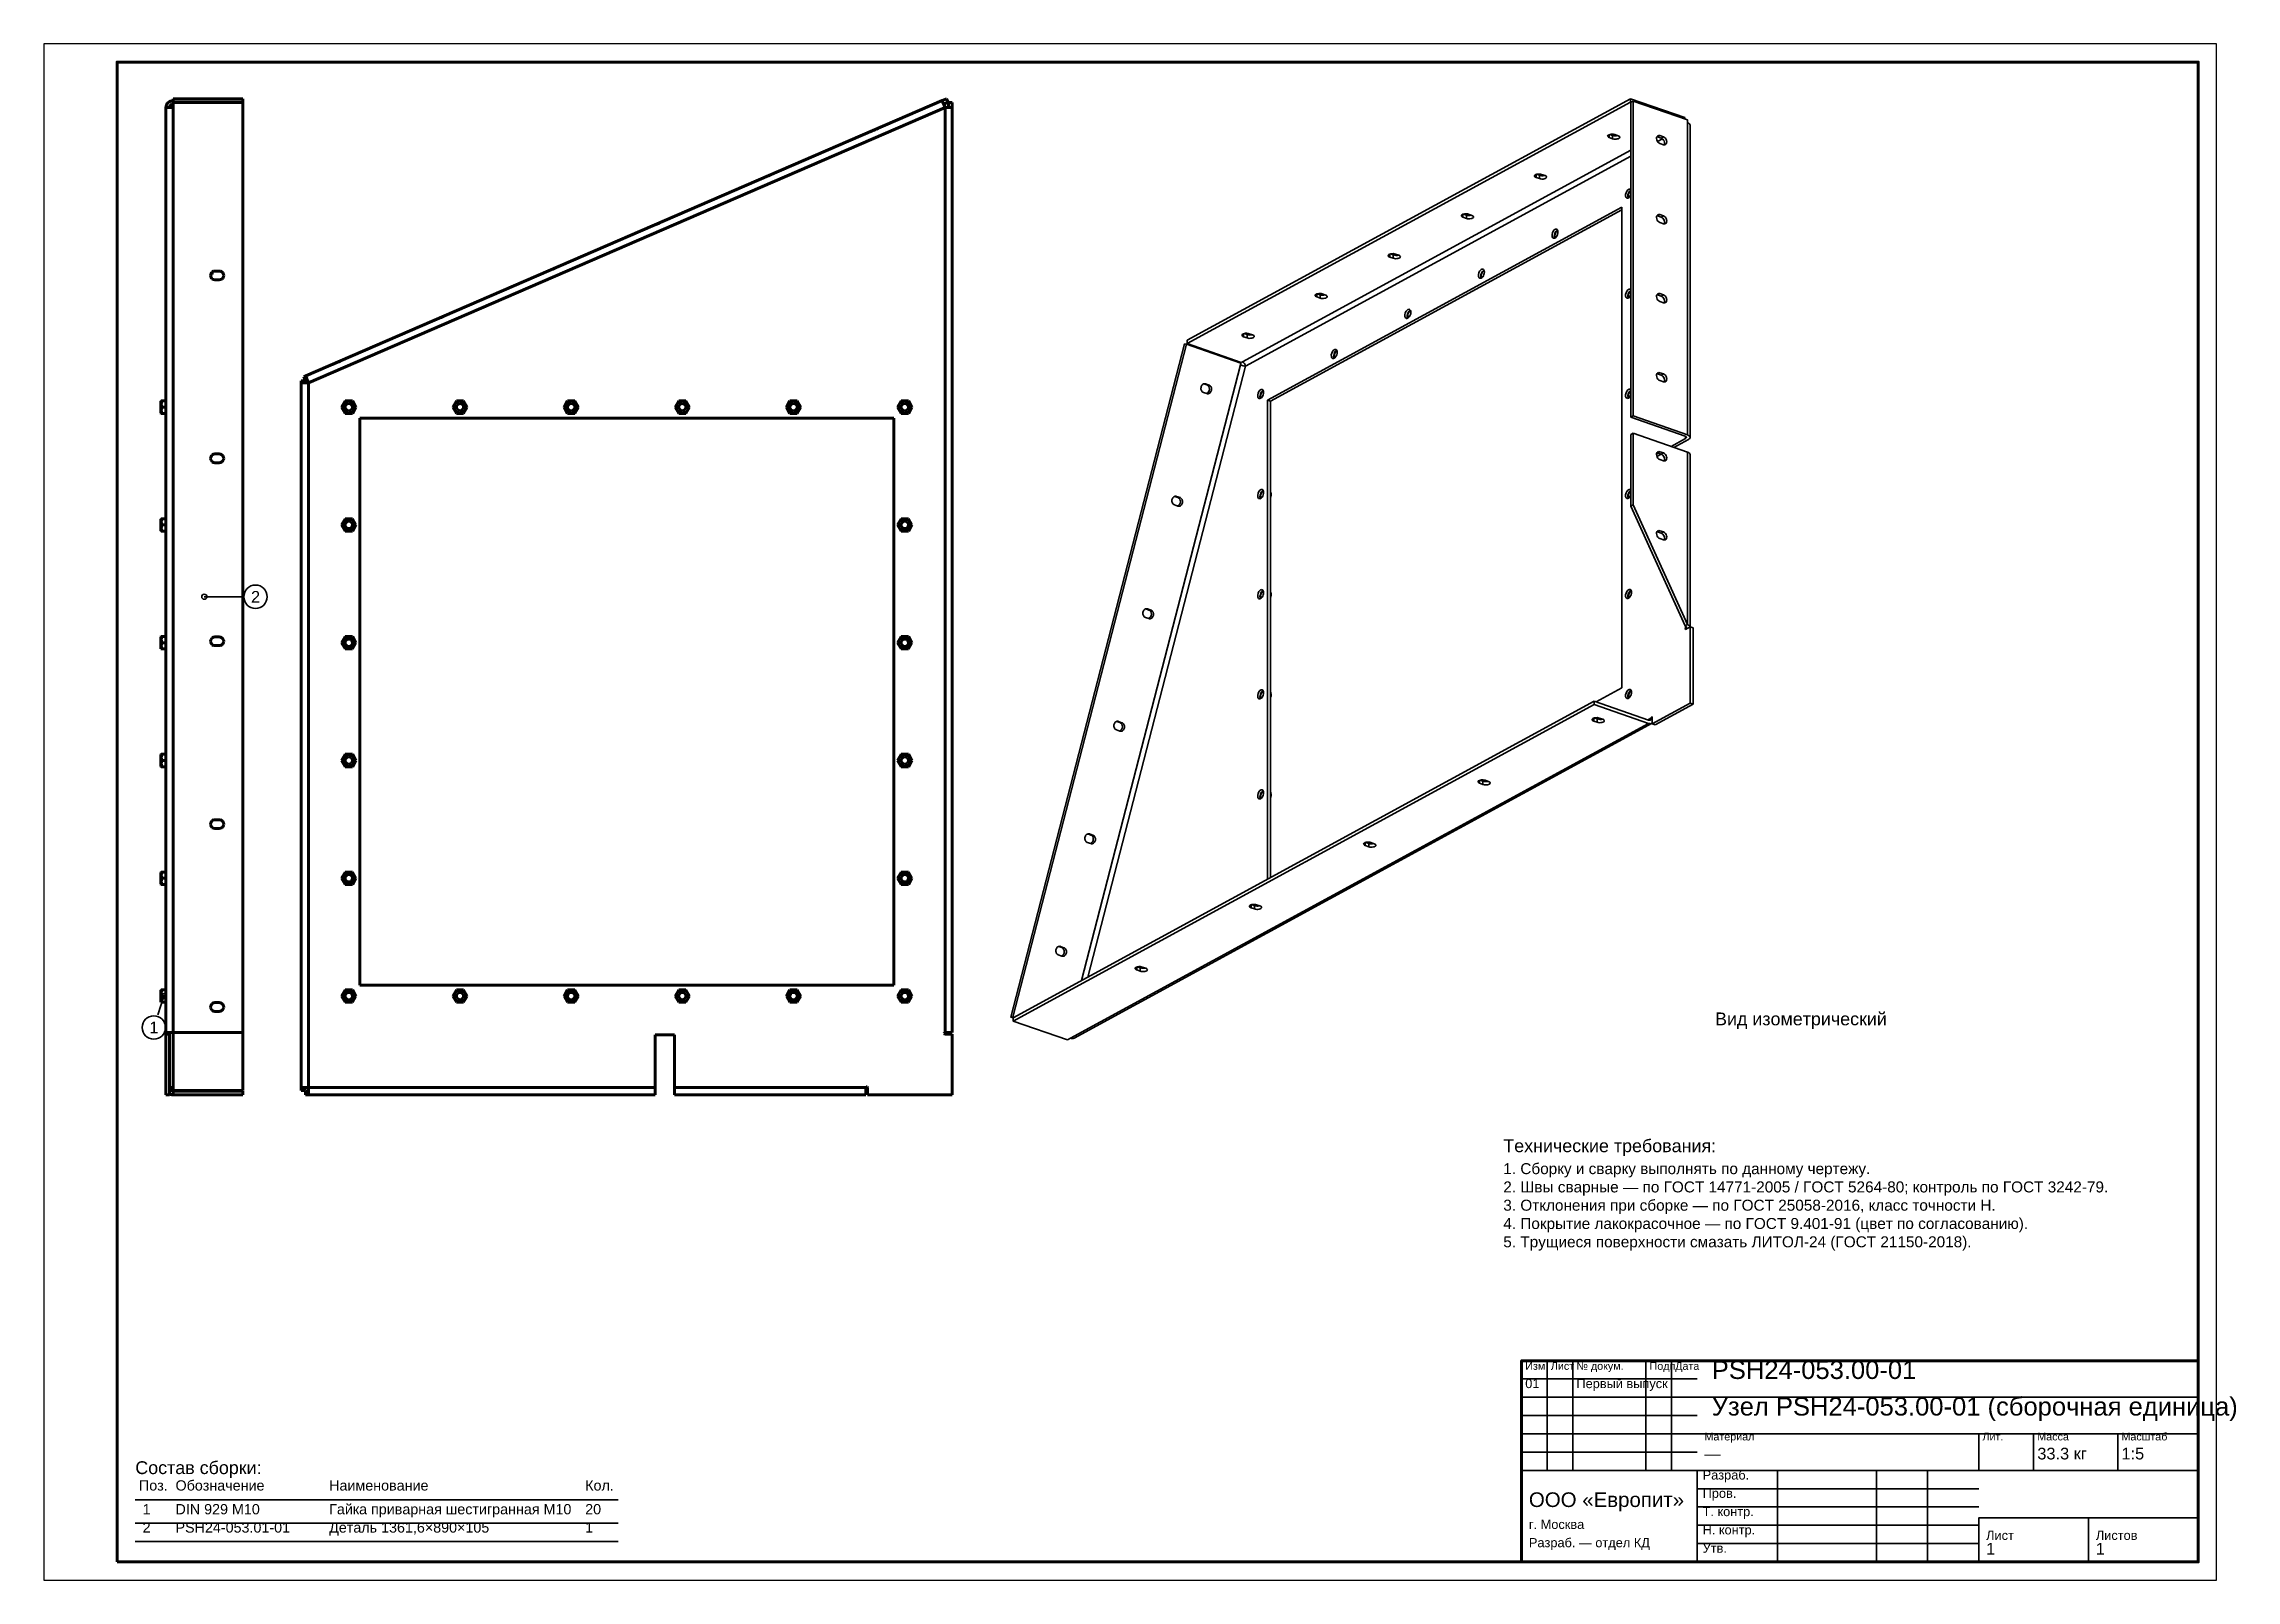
# Model space of a CAD drawing. Header units: millimetres. Extents: x 0 to 599, y 0 to 420.
import ezdxf
from ezdxf.enums import TextEntityAlignment as Align

# ---------------------------------------------------------------- set-up
doc = ezdxf.new("R2010")
doc.units = ezdxf.units.MM
doc.styles.add('GOST', font='Arial')

msp = doc.modelspace()

# ---------------------------------------------------------------- texts
at = {"color": 7, "style": 'GOST'}
for s, p in [('2', (57.87, 268.84)), ('1', (30.08, 151.09))]:
    msp.add_text(s, height=3.2, dxfattribs=at).set_placement(p, align=Align.MIDDLE)
at = {"color": 3, "style": 'GOST'}
for s, height, p in [('Вид изометрический', 3.5, (456.89, 151.69)), ('Технические требования:', 3.5, (399, 117)), ('1. Сборку и сварку выполнять по данному чертежу.', 3, (399, 111)), ('2. Швы сварные — по ГОСТ 14771-2005 / ГОСТ 5264-80; контроль по ГОСТ 3242-79.', 3, (399, 106)), ('3. Отклонения при сборке — по ГОСТ 25058-2016, класс точности Н.', 3, (399, 101)), ('4. Покрытие лакокрасочное — по ГОСТ 9.401-91 (цвет по согласованию).', 3, (399, 96)), ('5. Трущиеся поверхности смазать ЛИТОЛ-24 (ГОСТ 21150-2018).', 3, (399, 91)), ('PSH24-053.00-01', 5, (456, 55)), ('01', 2.5, (405, 52.5)), ('Изм.', 2.1, (405, 57.5)), ('Лист', 2.1, (412, 57.5)), ('№ докум.', 2.1, (419, 57.5)), ('Первый выпуск', 2.5, (419, 52.5)), ('Подп.', 2.1, (439, 57.5)), ('Дата', 2.1, (446, 57.5)), ('Узел PSH24-053.00-01 (сборочная единица)', 5, (456, 45)), ('Материал', 2.1, (454, 38.2)), ('Лит.', 2.1, (530, 38.2)), ('33.3 кг', 3.2, (545, 33)), ('Масса', 2.1, (545, 38.2)), ('Масштаб', 2.1, (568, 38.2)), ('1:5', 3.2, (568, 33)), ('Состав сборки:', 3.5, (25, 29)), ('Разраб.', 2.5, (453.5, 27.5)), ('—', 3.2, (454, 33)), ('Поз.', 2.8, (26, 24.5)), ('Обозначение', 2.8, (36, 24.5)), ('Наименование', 2.8, (78, 24.5)), ('Кол.', 2.8, (148, 24.5)), ('ООО «Европит»', 4, (406, 20)), ('Пров.', 2.5, (453.5, 22.5)), ('1', 2.8, (27, 18)), ('DIN 929 M10', 2.8, (36, 18)), ('Гайка приварная шестигранная М10', 2.8, (78, 18)), ('20', 2.8, (148, 18)), ('Т. контр.', 2.5, (453.5, 17.5)), ('2', 2.8, (27, 13)), ('PSH24-053.01-01', 2.8, (36, 13)), ('Деталь 1361,6×890×105', 2.8, (78, 13)), ('1', 2.8, (148, 13)), ('г. Москва', 2.5, (406, 14)), ('Н. контр.', 2.5, (453.5, 12.5)), ('Лист', 2.5, (531, 11)), ('Листов', 2.5, (561, 11)), ('Разраб. — отдел КД', 2.5, (406, 9)), ('Утв.', 2.5, (453.5, 7.5)), ('1', 3.2, (531, 7)), ('1', 3.2, (561, 7))]:
    msp.add_text(s, height=height, dxfattribs=at).set_placement(p)

# ---------------------------------------------------------------- linework, layer by layer
at = {"color": 1, "lineweight": 70}
for p, q in [((33.41, 402.99), (33.37, 402.63)), ((33.37, 149.68), (33.37, 402.63)), ((33.37, 402.63), (33.38, 402.63)), ((33.38, 402.63), (33.42, 402.63)), ((33.52, 403.33), (33.41, 402.99)), ((33.42, 402.63), (33.48, 402.63)), ((33.48, 402.63), (33.57, 402.63)), ((33.71, 403.65), (33.52, 403.33)), ((33.57, 402.63), (33.68, 402.63)), ((33.68, 402.63), (33.81, 402.63)), ((33.96, 403.93), (33.71, 403.65)), ((33.81, 402.63), (33.96, 402.63)), ((34.26, 404.16), (33.96, 403.93)), ((33.96, 402.63), (34.12, 402.63)), ((34.12, 402.63), (34.31, 402.63)), ((34.6, 404.33), (34.26, 404.16)), ((34.31, 402.63), (34.5, 402.63)), ((34.37, 402.63), (34.39, 402.81)), ((34.39, 402.81), (34.45, 402.98)), ((34.45, 402.98), (34.54, 403.14)), ((34.5, 402.63), (34.71, 402.63)), ((34.54, 403.14), (34.66, 403.28)), ((34.98, 404.43), (34.6, 404.33)), ((34.66, 403.28), (34.81, 403.4)), ((34.71, 402.63), (34.92, 402.63)), ((34.81, 403.4), (34.99, 403.48)), ((34.92, 402.63), (35.15, 402.63)), ((35.37, 404.47), (34.98, 404.43)), ((34.99, 403.48), (35.17, 403.53)), ((35.15, 402.63), (35.37, 402.63)), ((35.17, 403.53), (35.37, 403.55)), ((54.37, 405), (35.37, 405)), ((35.37, 404.08), (35.37, 405)), ((35.37, 403.97), (35.37, 404.08)), ((35.37, 404.08), (54.37, 404.08)), ((35.37, 402.63), (35.37, 403.97)), ((35.37, 403.97), (54.37, 403.97)), ((35.37, 402.63), (35.37, 149.68)), ((54.37, 404.08), (54.37, 405)), ((54.37, 403.97), (54.37, 404.08)), ((54.37, 403.97), (54.37, 149.68)), ((71.58, 329.2), (245.58, 404.47)), ((246.37, 402.63), (72.37, 327.36)), ((246.81, 405), (245.58, 404.47)), ((245.58, 404.47), (245.58, 404.46)), ((245.58, 404.46), (245.6, 404.42)), ((245.6, 404.42), (245.62, 404.36)), ((245.62, 404.36), (245.65, 404.29)), ((245.65, 404.29), (245.7, 404.19)), ((245.7, 404.19), (245.75, 404.07)), ((245.75, 404.07), (245.81, 403.93)), ((245.81, 403.93), (245.87, 403.78)), ((245.87, 403.78), (245.95, 403.61)), ((245.95, 403.61), (246.03, 403.43)), ((245.97, 403.55), (247.2, 404.08)), ((246.03, 403.43), (246.11, 403.24)), ((246.11, 403.24), (246.19, 403.04)), ((246.19, 403.04), (246.28, 402.84)), ((246.28, 402.84), (246.37, 402.63)), ((246.37, 402.63), (246.59, 402.63)), ((246.37, 149.68), (246.37, 402.63)), ((246.59, 402.63), (246.82, 402.63)), ((247.2, 404.08), (246.81, 405)), ((246.82, 402.63), (247.03, 402.63)), ((247.03, 402.63), (247.24, 402.63)), ((247.24, 402.63), (247.43, 402.63)), ((247.37, 402.63), (247.37, 403.97)), ((247.37, 403.97), (248.37, 403.97)), ((247.43, 402.63), (247.62, 402.63)), ((247.62, 402.63), (247.78, 402.63)), ((247.78, 402.63), (247.93, 402.63)), ((247.93, 402.63), (248.06, 402.63)), ((248.06, 402.63), (248.17, 402.63)), ((248.17, 402.63), (248.26, 402.63)), ((248.26, 402.63), (248.32, 402.63)), ((248.32, 402.63), (248.36, 402.63)), ((248.36, 402.63), (248.37, 402.63)), ((248.37, 402.63), (248.37, 403.97)), ((248.37, 402.63), (248.37, 149.68)), ((225.88, 395.95), (225.91, 395.96)), ((225.91, 395.96), (225.99, 395.99)), ((225.99, 395.99), (226.12, 396.05)), ((226.12, 396.05), (226.29, 396.13)), ((226.29, 396.13), (226.5, 396.22)), ((226.5, 396.22), (226.74, 396.32)), ((226.74, 396.32), (226.98, 396.42)), ((226.98, 396.42), (227.23, 396.53)), ((227.23, 396.53), (227.46, 396.63)), ((227.46, 396.63), (227.67, 396.72)), ((227.67, 396.72), (227.84, 396.8)), ((227.84, 396.8), (227.97, 396.85)), ((227.97, 396.85), (228.05, 396.89)), ((228.05, 396.89), (228.08, 396.9)), ((197.13, 383.51), (197.37, 383.61)), ((197.37, 383.61), (197.13, 383.51)), ((197.37, 383.61), (197.61, 383.72)), ((197.61, 383.72), (197.37, 383.61)), ((197.61, 383.72), (197.86, 383.83)), ((197.86, 383.83), (197.61, 383.72)), ((197.86, 383.83), (198.09, 383.93)), ((198.09, 383.93), (197.86, 383.83)), ((198.09, 383.93), (198.3, 384.02)), ((198.3, 384.02), (198.09, 383.93)), ((198.3, 384.02), (198.47, 384.09)), ((198.47, 384.09), (198.3, 384.02)), ((198.47, 384.09), (198.6, 384.15)), ((198.6, 384.15), (198.47, 384.09)), ((198.6, 384.15), (198.69, 384.18)), ((198.69, 384.18), (198.6, 384.15)), ((198.69, 384.18), (198.71, 384.2)), ((198.71, 384.2), (198.69, 384.18)), ((196.51, 383.24), (196.54, 383.25)), ((196.54, 383.25), (196.51, 383.24)), ((196.54, 383.25), (196.62, 383.29)), ((196.62, 383.29), (196.54, 383.25)), ((196.62, 383.29), (196.75, 383.35)), ((196.75, 383.35), (196.62, 383.29)), ((196.75, 383.35), (196.92, 383.42)), ((196.92, 383.42), (196.75, 383.35)), ((196.92, 383.42), (197.13, 383.51)), ((197.13, 383.51), (196.92, 383.42)), ((167.14, 370.54), (167.17, 370.55)), ((167.17, 370.55), (167.25, 370.59)), ((167.25, 370.59), (167.38, 370.64)), ((167.38, 370.64), (167.55, 370.72)), ((167.55, 370.72), (167.76, 370.81)), ((167.76, 370.81), (168, 370.91)), ((168, 370.91), (168.24, 371.01)), ((168.24, 371.01), (168.49, 371.12)), ((168.49, 371.12), (168.72, 371.22)), ((168.72, 371.22), (168.93, 371.31)), ((168.93, 371.31), (169.1, 371.39)), ((169.1, 371.39), (169.23, 371.44)), ((169.23, 371.44), (169.32, 371.48)), ((169.32, 371.48), (169.34, 371.49)), ((45.57, 356.68), (45.63, 357.05)), ((45.63, 356.31), (45.57, 356.68)), ((45.84, 357.07), (45.61, 356.99)), ((45.63, 357.05), (45.8, 357.38)), ((45.8, 355.97), (45.63, 356.31)), ((45.8, 357.38), (46.06, 357.65)), ((46.06, 355.71), (45.8, 355.97)), ((46.02, 357.16), (45.84, 357.07)), ((46.13, 357.27), (46.02, 357.16)), ((46.03, 357.62), (46.13, 357.51)), ((46.06, 357.65), (46.4, 357.82)), ((46.4, 355.54), (46.06, 355.71)), ((46.13, 357.51), (46.17, 357.39)), ((46.17, 357.39), (46.13, 357.27)), ((46.4, 357.82), (46.77, 357.88)), ((46.77, 355.48), (46.4, 355.54)), ((46.77, 357.88), (47.97, 357.88)), ((47.97, 355.48), (46.77, 355.48)), ((47.97, 357.88), (48.34, 357.82)), ((48.34, 355.54), (47.97, 355.48)), ((48.34, 357.82), (48.68, 357.65)), ((48.68, 355.71), (48.34, 355.54)), ((48.68, 357.65), (48.94, 357.38)), ((48.94, 355.97), (48.68, 355.71)), ((48.94, 357.38), (49.11, 357.05)), ((49.11, 356.31), (48.94, 355.97)), ((49.11, 357.05), (49.17, 356.68)), ((49.17, 356.68), (49.11, 356.31)), ((137.77, 357.83), (137.8, 357.84)), ((137.8, 357.84), (137.77, 357.83)), ((137.8, 357.84), (137.88, 357.88)), ((137.88, 357.88), (137.8, 357.84)), ((137.88, 357.88), (138.01, 357.94)), ((138.01, 357.94), (137.88, 357.88)), ((138.01, 357.94), (138.19, 358.01)), ((138.19, 358.01), (138.01, 357.94)), ((138.19, 358.01), (138.39, 358.1)), ((138.39, 358.1), (138.19, 358.01)), ((138.39, 358.1), (138.63, 358.2)), ((138.63, 358.2), (138.39, 358.1)), ((138.63, 358.2), (138.87, 358.31)), ((138.87, 358.31), (138.63, 358.2)), ((138.87, 358.31), (139.12, 358.42)), ((139.12, 358.42), (138.87, 358.31)), ((139.12, 358.42), (139.35, 358.52)), ((139.35, 358.52), (139.12, 358.42)), ((139.35, 358.52), (139.56, 358.61)), ((139.56, 358.61), (139.35, 358.52)), ((139.56, 358.61), (139.73, 358.68)), ((139.73, 358.68), (139.56, 358.61)), ((139.73, 358.68), (139.86, 358.74)), ((139.86, 358.74), (139.73, 358.68)), ((139.86, 358.74), (139.95, 358.77)), ((139.95, 358.77), (139.86, 358.74)), ((139.95, 358.77), (139.97, 358.79)), ((139.97, 358.79), (139.95, 358.77)), ((248.37, 357.88), (248.37, 357.85)), ((248.37, 357.85), (248.37, 357.88)), ((248.37, 357.85), (248.37, 357.76)), ((248.37, 357.76), (248.37, 357.85)), ((248.37, 357.76), (248.37, 357.61)), ((248.37, 357.61), (248.37, 357.76)), ((248.37, 357.61), (248.37, 357.42)), ((248.37, 357.42), (248.37, 357.61)), ((248.37, 357.42), (248.37, 357.2)), ((248.37, 357.2), (248.37, 357.42)), ((248.37, 357.2), (248.37, 356.94)), ((248.37, 356.94), (248.37, 357.2)), ((248.37, 356.94), (248.37, 356.68)), ((248.37, 356.68), (248.37, 356.94)), ((248.37, 356.68), (248.37, 356.41)), ((248.37, 356.41), (248.37, 356.68)), ((248.37, 356.41), (248.37, 356.16)), ((248.37, 356.16), (248.37, 356.41)), ((248.37, 356.16), (248.37, 355.93)), ((248.37, 355.93), (248.37, 356.16)), ((248.37, 355.93), (248.37, 355.74)), ((248.37, 355.74), (248.37, 355.93)), ((248.37, 355.74), (248.37, 355.6)), ((248.37, 355.6), (248.37, 355.74)), ((248.37, 355.6), (248.37, 355.51)), ((248.37, 355.51), (248.37, 355.6)), ((248.37, 355.51), (248.37, 355.48)), ((248.37, 355.48), (248.37, 355.51)), ((108.4, 345.13), (108.43, 345.14)), ((108.43, 345.14), (108.4, 345.13)), ((108.43, 345.14), (108.51, 345.18)), ((108.51, 345.18), (108.43, 345.14)), ((108.51, 345.18), (108.64, 345.23)), ((108.64, 345.23), (108.51, 345.18)), ((108.64, 345.23), (108.82, 345.31)), ((108.82, 345.31), (108.64, 345.23)), ((108.82, 345.31), (109.02, 345.4)), ((109.02, 345.4), (108.82, 345.31)), ((109.02, 345.4), (109.26, 345.5)), ((109.26, 345.5), (109.02, 345.4)), ((109.26, 345.5), (109.5, 345.6)), ((109.5, 345.6), (109.26, 345.5)), ((109.5, 345.6), (109.75, 345.71)), ((109.75, 345.71), (109.5, 345.6)), ((109.75, 345.71), (109.98, 345.81)), ((109.98, 345.81), (109.75, 345.71)), ((109.98, 345.81), (110.19, 345.9)), ((110.19, 345.9), (109.98, 345.81)), ((110.19, 345.9), (110.36, 345.98)), ((110.36, 345.98), (110.19, 345.9)), ((110.36, 345.98), (110.49, 346.03)), ((110.49, 346.03), (110.36, 345.98)), ((110.49, 346.03), (110.58, 346.07)), ((110.58, 346.07), (110.49, 346.03)), ((110.58, 346.07), (110.6, 346.08)), ((110.6, 346.08), (110.58, 346.07)), ((79.06, 332.44), (79.03, 332.42)), ((79.14, 332.47), (79.06, 332.44)), ((79.27, 332.53), (79.14, 332.47)), ((79.45, 332.6), (79.27, 332.53)), ((79.65, 332.69), (79.45, 332.6)), ((79.89, 332.79), (79.65, 332.69)), ((80.13, 332.9), (79.89, 332.79)), ((80.38, 333.01), (80.13, 332.9)), ((80.61, 333.11), (80.38, 333.01)), ((80.82, 333.2), (80.61, 333.11)), ((80.99, 333.27), (80.82, 333.2)), ((81.12, 333.33), (80.99, 333.27)), ((81.21, 333.36), (81.12, 333.33)), ((81.23, 333.38), (81.21, 333.36)), ((71.37, 327.9), (70.37, 327.9)), ((70.37, 327.9), (70.37, 327.36)), ((70.37, 134.68), (70.37, 327.36)), ((70.37, 327.36), (70.38, 327.36)), ((70.38, 327.36), (70.42, 327.36)), ((70.42, 327.36), (70.48, 327.36)), ((70.48, 327.36), (70.57, 327.36)), ((70.57, 327.36), (70.68, 327.36)), ((70.68, 327.36), (70.81, 327.36)), ((70.81, 327.36), (70.96, 327.36)), ((70.96, 327.36), (71.12, 327.36)), ((71.58, 329.2), (71.08, 328.98)), ((71.48, 328.07), (71.08, 328.98)), ((71.12, 327.36), (71.31, 327.36)), ((71.31, 327.36), (71.5, 327.36)), ((71.37, 327.36), (71.37, 327.9)), ((71.97, 328.28), (71.48, 328.07)), ((71.5, 327.36), (71.71, 327.36)), ((71.58, 329.19), (71.58, 329.2)), ((71.6, 329.15), (71.58, 329.19)), ((71.62, 329.1), (71.6, 329.15)), ((71.65, 329.02), (71.62, 329.1)), ((71.7, 328.92), (71.65, 329.02)), ((71.75, 328.8), (71.7, 328.92)), ((71.71, 327.36), (71.92, 327.36)), ((71.81, 328.66), (71.75, 328.8)), ((71.87, 328.51), (71.81, 328.66)), ((71.95, 328.34), (71.87, 328.51)), ((71.92, 327.36), (72.15, 327.36)), ((72.03, 328.16), (71.95, 328.34)), ((72.11, 327.97), (72.03, 328.16)), ((72.19, 327.77), (72.11, 327.97)), ((72.15, 327.36), (72.37, 327.36)), ((72.28, 327.57), (72.19, 327.77)), ((72.37, 327.36), (72.28, 327.57)), ((72.37, 327.36), (72.37, 134.68)), ((32, 322.3), (32.08, 322.38)), ((32, 322.3), (32, 322.29)), ((32, 322.29), (32, 322.26)), ((32, 322.26), (32, 322.21)), ((32, 322.21), (32, 322.14)), ((32, 322.14), (32, 322.05)), ((32, 322.05), (32, 321.95)), ((32, 321.95), (32, 321.82)), ((32, 321.82), (32, 321.69)), ((32, 321.69), (32, 321.54)), ((32, 321.54), (32, 321.38)), ((32, 321.38), (32, 321.21)), ((32, 321.21), (32, 321.04)), ((32, 321.04), (32, 320.86)), ((32, 320.86), (32, 320.68)), ((32, 320.68), (32, 320.49)), ((32, 320.49), (32, 320.32)), ((32, 320.32), (32, 320.14)), ((32, 320.14), (32, 319.97)), ((32, 319.97), (32, 319.81)), ((32, 319.81), (32, 319.66)), ((32, 319.66), (32, 319.53)), ((32, 319.53), (32, 319.41)), ((32, 319.41), (32, 319.3)), ((32, 319.3), (32, 319.21)), ((32, 319.21), (32, 319.14)), ((32, 319.14), (32, 319.09)), ((32, 319.09), (32, 319.06)), ((32, 319.06), (32, 319.05)), ((32, 319.05), (32.08, 318.98)), ((32.14, 322.38), (32.08, 322.38)), ((32.08, 322.38), (32.14, 322.38)), ((32.14, 322.38), (32.08, 322.38)), ((32.08, 322.38), (32.14, 322.38)), ((32.14, 322.38), (32.08, 322.38)), ((32.08, 322.38), (32.14, 322.38)), ((32.14, 322.38), (32.08, 322.38)), ((32.08, 322.38), (32.14, 322.38)), ((32.14, 322.38), (32.08, 322.38)), ((32.08, 322.38), (32.14, 322.38)), ((32.14, 322.38), (32.08, 322.38)), ((32.08, 322.38), (32.14, 322.38)), ((32.08, 321.53), (32.14, 321.93)), ((32.14, 321.12), (32.08, 321.53)), ((32.08, 319.83), (32.14, 320.23)), ((32.14, 319.42), (32.08, 319.83)), ((32.14, 318.98), (32.08, 318.98)), ((32.08, 318.98), (32.14, 318.98)), ((32.14, 318.98), (32.08, 318.98)), ((32.08, 318.98), (32.14, 318.98)), ((32.14, 318.98), (32.08, 318.98)), ((32.08, 318.98), (32.14, 318.98)), ((32.14, 318.98), (32.08, 318.98)), ((32.08, 318.98), (32.14, 318.98)), ((32.14, 318.98), (32.08, 318.98)), ((32.08, 318.98), (32.14, 318.98)), ((32.14, 318.98), (32.08, 318.98)), ((32.08, 318.98), (32.14, 318.98)), ((32.22, 322.38), (32.14, 322.38)), ((32.14, 322.38), (32.22, 322.38)), ((32.14, 321.93), (32.34, 322.38)), ((32.22, 322.38), (32.14, 322.38)), ((32.14, 322.38), (32.22, 322.38)), ((32.22, 322.38), (32.14, 322.38)), ((32.14, 322.38), (32.22, 322.38)), ((32.22, 322.38), (32.14, 322.38)), ((32.14, 322.38), (32.22, 322.38)), ((32.22, 322.38), (32.14, 322.38)), ((32.14, 322.38), (32.22, 322.38)), ((32.22, 322.38), (32.14, 322.38)), ((32.14, 322.38), (32.22, 322.38)), ((32.34, 320.68), (32.14, 321.12)), ((32.14, 320.23), (32.34, 320.68)), ((32.34, 318.98), (32.14, 319.42)), ((32.22, 318.98), (32.14, 318.98)), ((32.14, 318.98), (32.22, 318.98)), ((32.22, 318.98), (32.14, 318.98)), ((32.14, 318.98), (32.22, 318.98)), ((32.22, 318.98), (32.14, 318.98)), ((32.14, 318.98), (32.22, 318.98)), ((32.22, 318.98), (32.14, 318.98)), ((32.14, 318.98), (32.22, 318.98)), ((32.22, 318.98), (32.14, 318.98)), ((32.14, 318.98), (32.22, 318.98)), ((32.22, 318.98), (32.14, 318.98)), ((32.14, 318.98), (32.22, 318.98)), ((32.34, 322.38), (32.22, 322.38)), ((32.22, 322.38), (32.34, 322.38)), ((32.34, 322.38), (32.22, 322.38)), ((32.22, 322.38), (32.34, 322.38)), ((32.34, 322.38), (32.22, 322.38)), ((32.22, 322.38), (32.34, 322.38)), ((32.34, 322.38), (32.22, 322.38)), ((32.22, 322.38), (32.34, 322.38)), ((32.34, 322.38), (32.22, 322.38)), ((32.22, 322.38), (32.34, 322.38)), ((32.34, 322.38), (32.22, 322.38)), ((32.22, 322.38), (32.34, 322.38)), ((32.34, 318.98), (32.22, 318.98)), ((32.22, 318.98), (32.34, 318.98)), ((32.34, 318.98), (32.22, 318.98)), ((32.22, 318.98), (32.34, 318.98)), ((32.34, 318.98), (32.22, 318.98)), ((32.22, 318.98), (32.34, 318.98)), ((32.34, 318.98), (32.22, 318.98)), ((32.22, 318.98), (32.34, 318.98)), ((32.34, 318.98), (32.22, 318.98)), ((32.22, 318.98), (32.34, 318.98)), ((32.34, 318.98), (32.22, 318.98)), ((32.22, 318.98), (32.34, 318.98)), ((32.34, 322.38), (33.37, 322.38)), ((32.34, 320.68), (33.37, 320.68)), ((32.34, 318.98), (33.37, 318.98)), ((82.39, 322.38), (81.41, 320.68)), ((81.41, 320.68), (82.39, 318.98)), ((81.76, 320.9), (81.88, 321.32)), ((81.76, 320.46), (81.76, 320.9)), ((81.88, 320.03), (81.76, 320.46)), ((81.88, 321.32), (82.11, 321.7)), ((82.11, 319.65), (81.88, 320.03)), ((82.11, 321.7), (82.43, 322)), ((82.43, 319.35), (82.11, 319.65)), ((84.35, 322.38), (82.39, 322.38)), ((82.39, 320.85), (82.5, 321.18)), ((82.39, 320.5), (82.39, 320.85)), ((82.5, 320.18), (82.39, 320.5)), ((82.39, 318.98), (84.35, 318.98)), ((82.43, 322), (82.83, 322.21)), ((82.83, 319.15), (82.43, 319.35)), ((82.5, 321.18), (82.73, 321.44)), ((82.73, 319.91), (82.5, 320.18)), ((82.73, 321.44), (83.03, 321.62)), ((83.03, 319.74), (82.73, 319.91)), ((82.83, 322.21), (83.26, 322.3)), ((83.26, 319.06), (82.83, 319.15)), ((83.03, 321.62), (83.37, 321.68)), ((83.37, 319.68), (83.03, 319.74)), ((83.26, 322.3), (83.7, 322.27)), ((83.7, 319.09), (83.26, 319.06)), ((83.37, 321.68), (83.71, 321.62)), ((83.71, 319.74), (83.37, 319.68)), ((83.7, 322.27), (84.12, 322.12)), ((84.12, 319.24), (83.7, 319.09)), ((83.71, 321.62), (84.01, 321.44)), ((84.01, 319.91), (83.71, 319.74)), ((84.01, 321.44), (84.24, 321.18)), ((84.24, 320.18), (84.01, 319.91)), ((84.12, 322.12), (84.48, 321.86)), ((84.48, 319.49), (84.12, 319.24)), ((84.24, 321.18), (84.35, 320.85)), ((84.35, 320.5), (84.24, 320.18)), ((85.33, 320.68), (84.35, 322.38)), ((84.35, 320.85), (84.35, 320.5)), ((84.35, 318.98), (85.33, 320.68)), ((84.48, 321.86), (84.76, 321.52)), ((84.76, 319.83), (84.48, 319.49)), ((84.76, 321.52), (84.93, 321.11)), ((84.93, 320.24), (84.76, 319.83)), ((84.93, 321.11), (84.99, 320.68)), ((84.99, 320.68), (84.93, 320.24)), ((86.37, 162.68), (86.37, 317.68)), ((86.37, 317.68), (232.37, 317.68)), ((112.79, 322.38), (111.81, 320.68)), ((111.81, 320.68), (112.79, 318.98)), ((112.16, 320.9), (112.28, 321.32)), ((112.16, 320.46), (112.16, 320.9)), ((112.28, 320.03), (112.16, 320.46)), ((112.28, 321.32), (112.51, 321.7)), ((112.51, 319.65), (112.28, 320.03)), ((112.51, 321.7), (112.83, 322)), ((112.83, 319.35), (112.51, 319.65)), ((114.75, 322.38), (112.79, 322.38)), ((112.79, 320.85), (112.9, 321.18)), ((112.79, 320.5), (112.79, 320.85)), ((112.9, 320.18), (112.79, 320.5)), ((112.79, 318.98), (114.75, 318.98)), ((112.83, 322), (113.23, 322.21)), ((113.23, 319.15), (112.83, 319.35)), ((112.9, 321.18), (113.13, 321.44)), ((113.13, 319.91), (112.9, 320.18)), ((113.13, 321.44), (113.43, 321.62)), ((113.43, 319.74), (113.13, 319.91)), ((113.23, 322.21), (113.66, 322.3)), ((113.66, 319.06), (113.23, 319.15)), ((113.43, 321.62), (113.77, 321.68)), ((113.77, 319.68), (113.43, 319.74)), ((113.66, 322.3), (114.1, 322.27)), ((114.1, 319.09), (113.66, 319.06)), ((113.77, 321.68), (114.11, 321.62)), ((114.11, 319.74), (113.77, 319.68)), ((114.1, 322.27), (114.52, 322.12)), ((114.52, 319.24), (114.1, 319.09)), ((114.11, 321.62), (114.41, 321.44)), ((114.41, 319.91), (114.11, 319.74)), ((114.41, 321.44), (114.64, 321.18)), ((114.64, 320.18), (114.41, 319.91)), ((114.52, 322.12), (114.88, 321.86)), ((114.88, 319.49), (114.52, 319.24)), ((114.64, 321.18), (114.75, 320.85)), ((114.75, 320.5), (114.64, 320.18)), ((115.73, 320.68), (114.75, 322.38)), ((114.75, 320.85), (114.75, 320.5)), ((114.75, 318.98), (115.73, 320.68)), ((114.88, 321.86), (115.16, 321.52)), ((115.16, 319.83), (114.88, 319.49)), ((115.16, 321.52), (115.33, 321.11)), ((115.33, 320.24), (115.16, 319.83)), ((115.33, 321.11), (115.39, 320.68)), ((115.39, 320.68), (115.33, 320.24)), ((143.19, 322.38), (142.21, 320.68)), ((142.21, 320.68), (143.19, 318.98)), ((142.56, 320.9), (142.68, 321.32)), ((142.56, 320.46), (142.56, 320.9)), ((142.68, 320.03), (142.56, 320.46)), ((142.68, 321.32), (142.91, 321.7)), ((142.91, 319.65), (142.68, 320.03)), ((142.91, 321.7), (143.23, 322)), ((143.23, 319.35), (142.91, 319.65)), ((145.15, 322.38), (143.19, 322.38)), ((143.19, 320.85), (143.3, 321.18)), ((143.19, 320.5), (143.19, 320.85)), ((143.3, 320.18), (143.19, 320.5)), ((143.19, 318.98), (145.15, 318.98)), ((143.23, 322), (143.63, 322.21)), ((143.63, 319.15), (143.23, 319.35)), ((143.3, 321.18), (143.53, 321.44)), ((143.53, 319.91), (143.3, 320.18)), ((143.53, 321.44), (143.83, 321.62)), ((143.83, 319.74), (143.53, 319.91)), ((143.63, 322.21), (144.06, 322.3)), ((144.06, 319.06), (143.63, 319.15)), ((143.83, 321.62), (144.17, 321.68)), ((144.17, 319.68), (143.83, 319.74)), ((144.06, 322.3), (144.5, 322.27)), ((144.5, 319.09), (144.06, 319.06)), ((144.17, 321.68), (144.51, 321.62)), ((144.51, 319.74), (144.17, 319.68)), ((144.5, 322.27), (144.92, 322.12)), ((144.92, 319.24), (144.5, 319.09)), ((144.51, 321.62), (144.81, 321.44)), ((144.81, 319.91), (144.51, 319.74)), ((144.81, 321.44), (145.04, 321.18)), ((145.04, 320.18), (144.81, 319.91)), ((144.92, 322.12), (145.28, 321.86)), ((145.28, 319.49), (144.92, 319.24)), ((145.04, 321.18), (145.15, 320.85)), ((145.15, 320.5), (145.04, 320.18)), ((146.13, 320.68), (145.15, 322.38)), ((145.15, 320.85), (145.15, 320.5)), ((145.15, 318.98), (146.13, 320.68)), ((145.28, 321.86), (145.56, 321.52)), ((145.56, 319.83), (145.28, 319.49)), ((145.56, 321.52), (145.73, 321.11)), ((145.73, 320.24), (145.56, 319.83)), ((145.73, 321.11), (145.79, 320.68)), ((145.79, 320.68), (145.73, 320.24)), ((173.59, 322.38), (172.61, 320.68)), ((172.61, 320.68), (173.59, 318.98)), ((172.96, 320.9), (173.08, 321.32)), ((172.96, 320.46), (172.96, 320.9)), ((173.08, 320.03), (172.96, 320.46)), ((173.08, 321.32), (173.31, 321.7)), ((173.31, 319.65), (173.08, 320.03)), ((173.31, 321.7), (173.63, 322)), ((173.63, 319.35), (173.31, 319.65)), ((175.55, 322.38), (173.59, 322.38)), ((173.59, 320.85), (173.7, 321.18)), ((173.59, 320.5), (173.59, 320.85)), ((173.7, 320.18), (173.59, 320.5)), ((173.59, 318.98), (175.55, 318.98)), ((173.63, 322), (174.03, 322.21)), ((174.03, 319.15), (173.63, 319.35)), ((173.7, 321.18), (173.93, 321.44)), ((173.93, 319.91), (173.7, 320.18)), ((173.93, 321.44), (174.23, 321.62)), ((174.23, 319.74), (173.93, 319.91)), ((174.03, 322.21), (174.46, 322.3)), ((174.46, 319.06), (174.03, 319.15)), ((174.23, 321.62), (174.57, 321.68)), ((174.57, 319.68), (174.23, 319.74)), ((174.46, 322.3), (174.9, 322.27)), ((174.9, 319.09), (174.46, 319.06)), ((174.57, 321.68), (174.91, 321.62)), ((174.91, 319.74), (174.57, 319.68)), ((174.9, 322.27), (175.32, 322.12)), ((175.32, 319.24), (174.9, 319.09)), ((174.91, 321.62), (175.21, 321.44)), ((175.21, 319.91), (174.91, 319.74)), ((175.21, 321.44), (175.44, 321.18)), ((175.44, 320.18), (175.21, 319.91)), ((175.32, 322.12), (175.68, 321.86)), ((175.68, 319.49), (175.32, 319.24)), ((175.44, 321.18), (175.55, 320.85)), ((175.55, 320.5), (175.44, 320.18)), ((176.53, 320.68), (175.55, 322.38)), ((175.55, 320.85), (175.55, 320.5)), ((175.55, 318.98), (176.53, 320.68)), ((175.68, 321.86), (175.96, 321.52)), ((175.96, 319.83), (175.68, 319.49)), ((175.96, 321.52), (176.13, 321.11)), ((176.13, 320.24), (175.96, 319.83)), ((176.13, 321.11), (176.19, 320.68)), ((176.19, 320.68), (176.13, 320.24)), ((203.99, 322.38), (203.01, 320.68)), ((203.01, 320.68), (203.99, 318.98)), ((203.36, 320.9), (203.48, 321.32)), ((203.36, 320.46), (203.36, 320.9)), ((203.48, 320.03), (203.36, 320.46)), ((203.48, 321.32), (203.71, 321.7)), ((203.71, 319.65), (203.48, 320.03)), ((203.71, 321.7), (204.03, 322)), ((204.03, 319.35), (203.71, 319.65)), ((205.95, 322.38), (203.99, 322.38)), ((203.99, 320.85), (204.1, 321.18)), ((203.99, 320.5), (203.99, 320.85)), ((204.1, 320.18), (203.99, 320.5)), ((203.99, 318.98), (205.95, 318.98)), ((204.03, 322), (204.43, 322.21)), ((204.43, 319.15), (204.03, 319.35)), ((204.1, 321.18), (204.33, 321.44)), ((204.33, 319.91), (204.1, 320.18)), ((204.33, 321.44), (204.63, 321.62)), ((204.63, 319.74), (204.33, 319.91)), ((204.43, 322.21), (204.86, 322.3)), ((204.86, 319.06), (204.43, 319.15)), ((204.63, 321.62), (204.97, 321.68)), ((204.97, 319.68), (204.63, 319.74)), ((204.86, 322.3), (205.3, 322.27)), ((205.3, 319.09), (204.86, 319.06)), ((204.97, 321.68), (205.31, 321.62)), ((205.31, 319.74), (204.97, 319.68)), ((205.3, 322.27), (205.72, 322.12)), ((205.72, 319.24), (205.3, 319.09)), ((205.31, 321.62), (205.61, 321.44)), ((205.61, 319.91), (205.31, 319.74)), ((205.61, 321.44), (205.84, 321.18)), ((205.84, 320.18), (205.61, 319.91)), ((205.72, 322.12), (206.08, 321.86)), ((206.08, 319.49), (205.72, 319.24)), ((205.84, 321.18), (205.95, 320.85)), ((205.95, 320.5), (205.84, 320.18)), ((206.93, 320.68), (205.95, 322.38)), ((205.95, 320.85), (205.95, 320.5)), ((205.95, 318.98), (206.93, 320.68)), ((206.08, 321.86), (206.36, 321.52)), ((206.36, 319.83), (206.08, 319.49)), ((206.36, 321.52), (206.53, 321.11)), ((206.53, 320.24), (206.36, 319.83)), ((206.53, 321.11), (206.59, 320.68)), ((206.59, 320.68), (206.53, 320.24)), ((232.37, 317.68), (232.37, 162.68)), ((234.39, 322.38), (233.41, 320.68)), ((233.41, 320.68), (234.39, 318.98)), ((233.76, 320.9), (233.88, 321.32)), ((233.76, 320.46), (233.76, 320.9)), ((233.88, 320.03), (233.76, 320.46)), ((233.88, 321.32), (234.11, 321.7)), ((234.11, 319.65), (233.88, 320.03)), ((234.11, 321.7), (234.43, 322)), ((234.43, 319.35), (234.11, 319.65)), ((236.35, 322.38), (234.39, 322.38)), ((234.39, 320.85), (234.5, 321.18)), ((234.39, 320.5), (234.39, 320.85)), ((234.5, 320.18), (234.39, 320.5)), ((234.39, 318.98), (236.35, 318.98)), ((234.43, 322), (234.83, 322.21)), ((234.83, 319.15), (234.43, 319.35)), ((234.5, 321.18), (234.73, 321.44)), ((234.73, 319.91), (234.5, 320.18)), ((234.73, 321.44), (235.03, 321.62)), ((235.03, 319.74), (234.73, 319.91)), ((234.83, 322.21), (235.26, 322.3)), ((235.26, 319.06), (234.83, 319.15)), ((235.03, 321.62), (235.37, 321.68)), ((235.37, 319.68), (235.03, 319.74)), ((235.26, 322.3), (235.7, 322.27)), ((235.7, 319.09), (235.26, 319.06)), ((235.37, 321.68), (235.71, 321.62)), ((235.71, 319.74), (235.37, 319.68)), ((235.7, 322.27), (236.12, 322.12)), ((236.12, 319.24), (235.7, 319.09)), ((235.71, 321.62), (236.01, 321.44)), ((236.01, 319.91), (235.71, 319.74)), ((236.01, 321.44), (236.24, 321.18)), ((236.24, 320.18), (236.01, 319.91)), ((236.12, 322.12), (236.48, 321.86)), ((236.48, 319.49), (236.12, 319.24)), ((236.24, 321.18), (236.35, 320.85)), ((236.35, 320.5), (236.24, 320.18)), ((237.33, 320.68), (236.35, 322.38)), ((236.35, 320.85), (236.35, 320.5)), ((236.35, 318.98), (237.33, 320.68)), ((236.48, 321.86), (236.76, 321.52)), ((236.76, 319.83), (236.48, 319.49)), ((236.76, 321.52), (236.93, 321.11)), ((236.93, 320.24), (236.76, 319.83)), ((236.93, 321.11), (236.99, 320.68)), ((236.99, 320.68), (236.93, 320.24)), ((70.37, 314.85), (70.37, 314.88)), ((70.37, 314.88), (70.37, 314.85)), ((70.37, 314.76), (70.37, 314.85)), ((70.37, 314.85), (70.37, 314.76)), ((70.37, 314.61), (70.37, 314.76)), ((70.37, 314.76), (70.37, 314.61)), ((70.37, 314.42), (70.37, 314.61)), ((70.37, 314.61), (70.37, 314.42)), ((70.37, 314.2), (70.37, 314.42)), ((70.37, 314.42), (70.37, 314.2)), ((70.37, 313.94), (70.37, 314.2)), ((70.37, 314.2), (70.37, 313.94)), ((70.37, 313.68), (70.37, 313.94)), ((70.37, 313.94), (70.37, 313.68)), ((70.37, 313.41), (70.37, 313.68)), ((70.37, 313.68), (70.37, 313.41)), ((70.37, 313.16), (70.37, 313.41)), ((70.37, 313.41), (70.37, 313.16)), ((70.37, 312.93), (70.37, 313.16)), ((70.37, 313.16), (70.37, 312.93)), ((70.37, 312.74), (70.37, 312.93)), ((70.37, 312.93), (70.37, 312.74)), ((70.37, 312.6), (70.37, 312.74)), ((70.37, 312.74), (70.37, 312.6)), ((70.37, 312.51), (70.37, 312.6)), ((70.37, 312.6), (70.37, 312.51)), ((70.37, 312.48), (70.37, 312.51)), ((70.37, 312.51), (70.37, 312.48)), ((45.57, 306.68), (45.63, 307.05)), ((45.63, 306.31), (45.57, 306.68)), ((45.63, 307.05), (45.8, 307.38)), ((45.8, 305.97), (45.63, 306.31)), ((45.8, 307.38), (46.06, 307.65)), ((46.06, 305.71), (45.8, 305.97)), ((46.06, 307.65), (46.4, 307.82)), ((46.4, 305.54), (46.06, 305.71)), ((46.4, 307.82), (46.77, 307.88)), ((46.77, 307.88), (47.97, 307.88)), ((47.97, 307.88), (48.34, 307.82)), ((48.34, 307.82), (48.68, 307.65)), ((48.68, 305.71), (48.34, 305.54)), ((48.68, 307.65), (48.94, 307.38)), ((48.94, 305.97), (48.68, 305.71)), ((48.94, 307.38), (49.11, 307.05)), ((49.11, 306.31), (48.94, 305.97)), ((49.11, 307.05), (49.17, 306.68)), ((49.17, 306.68), (49.11, 306.31)), ((248.37, 307.88), (248.37, 307.85)), ((248.37, 307.85), (248.37, 307.88)), ((248.37, 307.85), (248.37, 307.76)), ((248.37, 307.76), (248.37, 307.85)), ((248.37, 307.76), (248.37, 307.61)), ((248.37, 307.61), (248.37, 307.76)), ((248.37, 307.61), (248.37, 307.42)), ((248.37, 307.42), (248.37, 307.61)), ((248.37, 307.42), (248.37, 307.2)), ((248.37, 307.2), (248.37, 307.42)), ((248.37, 307.2), (248.37, 306.94)), ((248.37, 306.94), (248.37, 307.2)), ((248.37, 306.94), (248.37, 306.68)), ((248.37, 306.68), (248.37, 306.94)), ((248.37, 306.68), (248.37, 306.41)), ((248.37, 306.41), (248.37, 306.68)), ((248.37, 306.41), (248.37, 306.16)), ((248.37, 306.16), (248.37, 306.41)), ((248.37, 306.16), (248.37, 305.93)), ((248.37, 305.93), (248.37, 306.16)), ((248.37, 305.93), (248.37, 305.74)), ((248.37, 305.74), (248.37, 305.93)), ((248.37, 305.74), (248.37, 305.6)), ((248.37, 305.6), (248.37, 305.74)), ((46.77, 305.48), (46.4, 305.54)), ((47.97, 305.48), (46.77, 305.48)), ((48.34, 305.54), (47.97, 305.48)), ((248.37, 305.6), (248.37, 305.51)), ((248.37, 305.51), (248.37, 305.6)), ((248.37, 305.51), (248.37, 305.48)), ((248.37, 305.48), (248.37, 305.51)), ((32, 290.1), (32.08, 290.18)), ((32, 290.1), (32, 290.09)), ((32, 290.09), (32, 290.06)), ((32, 290.06), (32, 290.01)), ((32, 290.01), (32, 289.94)), ((32, 289.94), (32, 289.85)), ((32, 289.85), (32, 289.75)), ((32, 289.75), (32, 289.62)), ((32, 289.62), (32, 289.49)), ((32, 289.49), (32, 289.34)), ((32, 289.34), (32, 289.18)), ((32, 289.18), (32, 289.01)), ((32, 289.01), (32, 288.84)), ((32, 288.84), (32, 288.66)), ((32, 288.66), (32, 288.48)), ((32, 288.48), (32, 288.29)), ((32, 288.29), (32, 288.12)), ((32, 288.12), (32, 287.94)), ((32, 287.94), (32, 287.77)), ((32, 287.77), (32, 287.61)), ((32.14, 290.18), (32.08, 290.18)), ((32.08, 290.18), (32.14, 290.18)), ((32.14, 290.18), (32.08, 290.18)), ((32.08, 290.18), (32.14, 290.18)), ((32.08, 289.33), (32.14, 289.73)), ((32.14, 288.92), (32.08, 289.33)), ((32.08, 287.63), (32.14, 288.03)), ((32.22, 290.18), (32.14, 290.18)), ((32.14, 290.18), (32.22, 290.18)), ((32.14, 289.73), (32.34, 290.18)), ((32.22, 290.18), (32.14, 290.18)), ((32.14, 290.18), (32.22, 290.18)), ((32.34, 288.48), (32.14, 288.92)), ((32.14, 288.03), (32.34, 288.48)), ((32.34, 290.18), (32.22, 290.18)), ((32.22, 290.18), (32.34, 290.18)), ((32.34, 290.18), (32.22, 290.18)), ((32.22, 290.18), (32.34, 290.18)), ((32.34, 290.18), (33.37, 290.18)), ((32.34, 288.48), (33.37, 288.48)), ((82.39, 290.18), (81.41, 288.48)), ((81.41, 288.48), (82.39, 286.78)), ((81.76, 288.7), (81.88, 289.12)), ((81.76, 288.26), (81.76, 288.7)), ((81.88, 287.83), (81.76, 288.26)), ((81.88, 289.12), (82.11, 289.5)), ((82.11, 287.45), (81.88, 287.83)), ((82.11, 289.5), (82.43, 289.8)), ((84.35, 290.18), (82.39, 290.18)), ((82.39, 288.65), (82.5, 288.98)), ((82.39, 288.3), (82.39, 288.65)), ((82.5, 287.98), (82.39, 288.3)), ((82.43, 289.8), (82.83, 290.01)), ((82.5, 288.98), (82.73, 289.24)), ((82.73, 287.71), (82.5, 287.98)), ((82.73, 289.24), (83.03, 289.42)), ((83.03, 287.54), (82.73, 287.71)), ((82.83, 290.01), (83.26, 290.1)), ((83.03, 289.42), (83.37, 289.48)), ((83.26, 290.1), (83.7, 290.07)), ((83.37, 289.48), (83.71, 289.42)), ((83.7, 290.07), (84.12, 289.92)), ((83.71, 289.42), (84.01, 289.24)), ((84.01, 287.71), (83.71, 287.54)), ((84.01, 289.24), (84.24, 288.98)), ((84.24, 287.98), (84.01, 287.71)), ((84.12, 289.92), (84.48, 289.66)), ((84.24, 288.98), (84.35, 288.65)), ((84.35, 288.3), (84.24, 287.98)), ((85.33, 288.48), (84.35, 290.18)), ((84.35, 288.65), (84.35, 288.3)), ((84.35, 286.78), (85.33, 288.48)), ((84.48, 289.66), (84.76, 289.32)), ((84.76, 289.32), (84.93, 288.91)), ((84.93, 288.04), (84.76, 287.63)), ((84.93, 288.91), (84.99, 288.48)), ((84.99, 288.48), (84.93, 288.04)), ((234.39, 290.18), (233.41, 288.48)), ((233.41, 288.48), (234.39, 286.78)), ((233.76, 288.7), (233.88, 289.12)), ((233.76, 288.26), (233.76, 288.7)), ((233.88, 287.83), (233.76, 288.26)), ((233.88, 289.12), (234.11, 289.5)), ((234.11, 287.45), (233.88, 287.83)), ((234.11, 289.5), (234.43, 289.8)), ((236.35, 290.18), (234.39, 290.18)), ((234.39, 288.65), (234.5, 288.98)), ((234.39, 288.3), (234.39, 288.65)), ((234.5, 287.98), (234.39, 288.3)), ((234.43, 289.8), (234.83, 290.01)), ((234.5, 288.98), (234.73, 289.24)), ((234.73, 287.71), (234.5, 287.98)), ((234.73, 289.24), (235.03, 289.42)), ((235.03, 287.54), (234.73, 287.71)), ((234.83, 290.01), (235.26, 290.1)), ((235.03, 289.42), (235.37, 289.48)), ((235.26, 290.1), (235.7, 290.07)), ((235.37, 289.48), (235.71, 289.42)), ((235.7, 290.07), (236.12, 289.92)), ((235.71, 289.42), (236.01, 289.24)), ((236.01, 287.71), (235.71, 287.54)), ((236.01, 289.24), (236.24, 288.98)), ((236.24, 287.98), (236.01, 287.71)), ((236.12, 289.92), (236.48, 289.66)), ((236.24, 288.98), (236.35, 288.65)), ((236.35, 288.3), (236.24, 287.98)), ((237.33, 288.48), (236.35, 290.18)), ((236.35, 288.65), (236.35, 288.3)), ((236.35, 286.78), (237.33, 288.48)), ((236.48, 289.66), (236.76, 289.32)), ((236.76, 289.32), (236.93, 288.91)), ((236.93, 288.04), (236.76, 287.63)), ((236.93, 288.91), (236.99, 288.48)), ((236.99, 288.48), (236.93, 288.04)), ((32, 287.61), (32, 287.46)), ((32, 287.46), (32, 287.33)), ((32, 287.33), (32, 287.21)), ((32, 287.21), (32, 287.1)), ((32, 287.1), (32, 287.01)), ((32, 287.01), (32, 286.94)), ((32, 286.94), (32, 286.89)), ((32, 286.89), (32, 286.86)), ((32, 286.86), (32, 286.85)), ((32, 286.85), (32.08, 286.78)), ((32.14, 287.22), (32.08, 287.63)), ((32.14, 286.78), (32.08, 286.78)), ((32.08, 286.78), (32.14, 286.78)), ((32.14, 286.78), (32.08, 286.78)), ((32.08, 286.78), (32.14, 286.78)), ((32.34, 286.78), (32.14, 287.22)), ((32.22, 286.78), (32.14, 286.78)), ((32.14, 286.78), (32.22, 286.78)), ((32.22, 286.78), (32.14, 286.78)), ((32.14, 286.78), (32.22, 286.78)), ((32.34, 286.78), (32.22, 286.78)), ((32.22, 286.78), (32.34, 286.78)), ((32.34, 286.78), (32.22, 286.78)), ((32.22, 286.78), (32.34, 286.78)), ((32.34, 286.78), (33.37, 286.78)), ((70.37, 282.85), (70.37, 282.88)), ((70.37, 282.88), (70.37, 282.85)), ((70.37, 282.76), (70.37, 282.85)), ((70.37, 282.85), (70.37, 282.76)), ((70.37, 282.61), (70.37, 282.76)), ((70.37, 282.76), (70.37, 282.61)), ((70.37, 282.42), (70.37, 282.61)), ((70.37, 282.61), (70.37, 282.42)), ((70.37, 282.2), (70.37, 282.42)), ((70.37, 282.42), (70.37, 282.2)), ((70.37, 281.94), (70.37, 282.2)), ((70.37, 282.2), (70.37, 281.94)), ((70.37, 281.68), (70.37, 281.94)), ((70.37, 281.94), (70.37, 281.68)), ((82.43, 287.15), (82.11, 287.45)), ((82.39, 286.78), (84.35, 286.78)), ((82.83, 286.95), (82.43, 287.15)), ((83.26, 286.86), (82.83, 286.95)), ((83.37, 287.48), (83.03, 287.54)), ((83.7, 286.89), (83.26, 286.86)), ((83.71, 287.54), (83.37, 287.48)), ((84.12, 287.04), (83.7, 286.89)), ((84.48, 287.29), (84.12, 287.04)), ((84.76, 287.63), (84.48, 287.29)), ((234.43, 287.15), (234.11, 287.45)), ((234.39, 286.78), (236.35, 286.78)), ((234.83, 286.95), (234.43, 287.15)), ((235.26, 286.86), (234.83, 286.95)), ((235.37, 287.48), (235.03, 287.54)), ((235.7, 286.89), (235.26, 286.86)), ((235.71, 287.54), (235.37, 287.48)), ((236.12, 287.04), (235.7, 286.89)), ((236.48, 287.29), (236.12, 287.04)), ((236.76, 287.63), (236.48, 287.29)), ((70.37, 281.41), (70.37, 281.68)), ((70.37, 281.68), (70.37, 281.41)), ((70.37, 281.16), (70.37, 281.41)), ((70.37, 281.41), (70.37, 281.16)), ((70.37, 280.93), (70.37, 281.16)), ((70.37, 281.16), (70.37, 280.93)), ((70.37, 280.74), (70.37, 280.93)), ((70.37, 280.93), (70.37, 280.74)), ((70.37, 280.6), (70.37, 280.74)), ((70.37, 280.74), (70.37, 280.6)), ((70.37, 280.51), (70.37, 280.6)), ((70.37, 280.6), (70.37, 280.51)), ((70.37, 280.48), (70.37, 280.51)), ((70.37, 280.51), (70.37, 280.48)), ((32, 257.9), (32.08, 257.98)), ((32, 257.9), (32, 257.89)), ((32, 257.89), (32, 257.86)), ((32, 257.86), (32, 257.81)), ((32, 257.81), (32, 257.74)), ((32, 257.74), (32, 257.65)), ((32.14, 257.98), (32.08, 257.98)), ((32.08, 257.98), (32.14, 257.98)), ((32.14, 257.98), (32.08, 257.98)), ((32.08, 257.98), (32.14, 257.98)), ((32.22, 257.98), (32.14, 257.98)), ((32.14, 257.98), (32.22, 257.98)), ((32.14, 257.53), (32.34, 257.98)), ((32.22, 257.98), (32.14, 257.98)), ((32.14, 257.98), (32.22, 257.98)), ((32.34, 257.98), (32.22, 257.98)), ((32.22, 257.98), (32.34, 257.98)), ((32.34, 257.98), (32.22, 257.98)), ((32.22, 257.98), (32.34, 257.98)), ((32.34, 257.98), (33.37, 257.98)), ((46.06, 257.65), (46.4, 257.82)), ((46.4, 257.82), (46.77, 257.88)), ((46.77, 257.88), (47.97, 257.88)), ((47.97, 257.88), (48.34, 257.82)), ((48.34, 257.82), (48.68, 257.65)), ((82.39, 257.98), (81.41, 256.28)), ((84.35, 257.98), (82.39, 257.98)), ((82.43, 257.6), (82.83, 257.81)), ((82.83, 257.81), (83.26, 257.9)), ((83.26, 257.9), (83.7, 257.87)), ((83.7, 257.87), (84.12, 257.72)), ((85.33, 256.28), (84.35, 257.98)), ((234.39, 257.98), (233.41, 256.28)), ((236.35, 257.98), (234.39, 257.98)), ((234.43, 257.6), (234.83, 257.81)), ((234.83, 257.81), (235.26, 257.9)), ((235.26, 257.9), (235.7, 257.87)), ((235.7, 257.87), (236.12, 257.72)), ((237.33, 256.28), (236.35, 257.98)), ((248.37, 257.88), (248.37, 257.85)), ((248.37, 257.85), (248.37, 257.88)), ((248.37, 257.85), (248.37, 257.76)), ((248.37, 257.76), (248.37, 257.85)), ((248.37, 257.76), (248.37, 257.61)), ((248.37, 257.61), (248.37, 257.76)), ((32, 257.65), (32, 257.55)), ((32, 257.55), (32, 257.42)), ((32, 257.42), (32, 257.29)), ((32, 257.29), (32, 257.14)), ((32, 257.14), (32, 256.98)), ((32, 256.98), (32, 256.81)), ((32, 256.81), (32, 256.64)), ((32, 256.64), (32, 256.46)), ((32, 256.46), (32, 256.28)), ((32, 256.28), (32, 256.09)), ((32, 256.09), (32, 255.92)), ((32, 255.92), (32, 255.74)), ((32, 255.74), (32, 255.57)), ((32, 255.57), (32, 255.41)), ((32, 255.41), (32, 255.26)), ((32, 255.26), (32, 255.13)), ((32, 255.13), (32, 255.01)), ((32, 255.01), (32, 254.9)), ((32, 254.9), (32, 254.81)), ((32, 254.81), (32, 254.74)), ((32, 254.74), (32, 254.69)), ((32, 254.69), (32, 254.66)), ((32, 254.66), (32, 254.65)), ((32, 254.65), (32.08, 254.58)), ((32.08, 257.13), (32.14, 257.53)), ((32.14, 256.72), (32.08, 257.13)), ((32.08, 255.43), (32.14, 255.83)), ((32.14, 255.02), (32.08, 255.43)), ((32.14, 254.58), (32.08, 254.58)), ((32.08, 254.58), (32.14, 254.58)), ((32.14, 254.58), (32.08, 254.58)), ((32.08, 254.58), (32.14, 254.58)), ((32.34, 256.28), (32.14, 256.72)), ((32.14, 255.83), (32.34, 256.28)), ((32.34, 254.58), (32.14, 255.02)), ((32.22, 254.58), (32.14, 254.58)), ((32.14, 254.58), (32.22, 254.58)), ((32.22, 254.58), (32.14, 254.58)), ((32.14, 254.58), (32.22, 254.58)), ((32.34, 254.58), (32.22, 254.58)), ((32.22, 254.58), (32.34, 254.58)), ((32.34, 254.58), (32.22, 254.58)), ((32.22, 254.58), (32.34, 254.58)), ((32.34, 256.28), (33.37, 256.28)), ((32.34, 254.58), (33.37, 254.58)), ((45.57, 256.68), (45.63, 257.05)), ((45.63, 256.31), (45.57, 256.68)), ((45.63, 257.05), (45.8, 257.38)), ((45.8, 255.97), (45.63, 256.31)), ((45.8, 257.38), (46.06, 257.65)), ((46.06, 255.71), (45.8, 255.97)), ((46.4, 255.54), (46.06, 255.71)), ((46.77, 255.48), (46.4, 255.54)), ((47.97, 255.48), (46.77, 255.48)), ((48.34, 255.54), (47.97, 255.48)), ((48.68, 255.71), (48.34, 255.54)), ((48.68, 257.65), (48.94, 257.38)), ((48.94, 255.97), (48.68, 255.71)), ((48.94, 257.38), (49.11, 257.05)), ((49.11, 256.31), (48.94, 255.97)), ((49.11, 257.05), (49.17, 256.68)), ((49.17, 256.68), (49.11, 256.31)), ((81.41, 256.28), (82.39, 254.58)), ((81.76, 256.5), (81.88, 256.92)), ((81.76, 256.06), (81.76, 256.5)), ((81.88, 255.63), (81.76, 256.06)), ((81.88, 256.92), (82.11, 257.3)), ((82.11, 255.25), (81.88, 255.63)), ((82.11, 257.3), (82.43, 257.6)), ((82.43, 254.95), (82.11, 255.25)), ((82.39, 256.45), (82.5, 256.78)), ((82.39, 256.1), (82.39, 256.45)), ((82.5, 255.78), (82.39, 256.1)), ((82.39, 254.58), (84.35, 254.58)), ((82.83, 254.75), (82.43, 254.95)), ((82.5, 256.78), (82.73, 257.04)), ((82.73, 255.51), (82.5, 255.78)), ((82.73, 257.04), (83.03, 257.22)), ((83.03, 255.34), (82.73, 255.51)), ((83.26, 254.66), (82.83, 254.75)), ((83.03, 257.22), (83.37, 257.28)), ((83.37, 255.28), (83.03, 255.34)), ((83.7, 254.69), (83.26, 254.66)), ((83.37, 257.28), (83.71, 257.22)), ((83.71, 255.34), (83.37, 255.28)), ((84.12, 254.84), (83.7, 254.69)), ((83.71, 257.22), (84.01, 257.04)), ((84.01, 255.51), (83.71, 255.34)), ((84.01, 257.04), (84.24, 256.78)), ((84.24, 255.78), (84.01, 255.51)), ((84.12, 257.72), (84.48, 257.46)), ((84.48, 255.09), (84.12, 254.84)), ((84.24, 256.78), (84.35, 256.45)), ((84.35, 256.1), (84.24, 255.78)), ((84.35, 256.45), (84.35, 256.1)), ((84.35, 254.58), (85.33, 256.28)), ((84.48, 257.46), (84.76, 257.12)), ((84.76, 255.43), (84.48, 255.09)), ((84.76, 257.12), (84.93, 256.71)), ((84.93, 255.84), (84.76, 255.43)), ((84.93, 256.71), (84.99, 256.28)), ((84.99, 256.28), (84.93, 255.84)), ((233.41, 256.28), (234.39, 254.58)), ((233.76, 256.5), (233.88, 256.92)), ((233.76, 256.06), (233.76, 256.5)), ((233.88, 255.63), (233.76, 256.06)), ((233.88, 256.92), (234.11, 257.3)), ((234.11, 255.25), (233.88, 255.63)), ((234.11, 257.3), (234.43, 257.6)), ((234.43, 254.95), (234.11, 255.25)), ((234.39, 256.45), (234.5, 256.78)), ((234.39, 256.1), (234.39, 256.45)), ((234.5, 255.78), (234.39, 256.1)), ((234.39, 254.58), (236.35, 254.58)), ((234.83, 254.75), (234.43, 254.95)), ((234.5, 256.78), (234.73, 257.04)), ((234.73, 255.51), (234.5, 255.78)), ((234.73, 257.04), (235.03, 257.22)), ((235.03, 255.34), (234.73, 255.51)), ((235.26, 254.66), (234.83, 254.75)), ((235.03, 257.22), (235.37, 257.28)), ((235.37, 255.28), (235.03, 255.34)), ((235.7, 254.69), (235.26, 254.66)), ((235.37, 257.28), (235.71, 257.22)), ((235.71, 255.34), (235.37, 255.28)), ((236.12, 254.84), (235.7, 254.69)), ((235.71, 257.22), (236.01, 257.04)), ((236.01, 255.51), (235.71, 255.34)), ((236.01, 257.04), (236.24, 256.78)), ((236.24, 255.78), (236.01, 255.51)), ((236.12, 257.72), (236.48, 257.46)), ((236.48, 255.09), (236.12, 254.84)), ((236.24, 256.78), (236.35, 256.45)), ((236.35, 256.1), (236.24, 255.78)), ((236.35, 256.45), (236.35, 256.1)), ((236.35, 254.58), (237.33, 256.28)), ((236.48, 257.46), (236.76, 257.12)), ((236.76, 255.43), (236.48, 255.09)), ((236.76, 257.12), (236.93, 256.71)), ((236.93, 255.84), (236.76, 255.43)), ((236.93, 256.71), (236.99, 256.28)), ((236.99, 256.28), (236.93, 255.84)), ((248.37, 257.61), (248.37, 257.42)), ((248.37, 257.42), (248.37, 257.61)), ((248.37, 257.42), (248.37, 257.2)), ((248.37, 257.2), (248.37, 257.42)), ((248.37, 257.2), (248.37, 256.94)), ((248.37, 256.94), (248.37, 257.2)), ((248.37, 256.94), (248.37, 256.68)), ((248.37, 256.68), (248.37, 256.94)), ((248.37, 256.68), (248.37, 256.41)), ((248.37, 256.41), (248.37, 256.68)), ((248.37, 256.41), (248.37, 256.16)), ((248.37, 256.16), (248.37, 256.41)), ((248.37, 256.16), (248.37, 255.93)), ((248.37, 255.93), (248.37, 256.16)), ((248.37, 255.93), (248.37, 255.74)), ((248.37, 255.74), (248.37, 255.93)), ((248.37, 255.74), (248.37, 255.6)), ((248.37, 255.6), (248.37, 255.74)), ((248.37, 255.6), (248.37, 255.51)), ((248.37, 255.51), (248.37, 255.6)), ((248.37, 255.51), (248.37, 255.48)), ((248.37, 255.48), (248.37, 255.51)), ((70.37, 250.85), (70.37, 250.88)), ((70.37, 250.88), (70.37, 250.85)), ((70.37, 250.76), (70.37, 250.85)), ((70.37, 250.85), (70.37, 250.76)), ((70.37, 250.61), (70.37, 250.76)), ((70.37, 250.76), (70.37, 250.61)), ((70.37, 250.42), (70.37, 250.61)), ((70.37, 250.61), (70.37, 250.42)), ((70.37, 250.2), (70.37, 250.42)), ((70.37, 250.42), (70.37, 250.2)), ((70.37, 249.94), (70.37, 250.2)), ((70.37, 250.2), (70.37, 249.94)), ((70.37, 249.68), (70.37, 249.94)), ((70.37, 249.94), (70.37, 249.68)), ((70.37, 249.41), (70.37, 249.68)), ((70.37, 249.68), (70.37, 249.41)), ((70.37, 249.16), (70.37, 249.41)), ((70.37, 249.41), (70.37, 249.16)), ((70.37, 248.93), (70.37, 249.16)), ((70.37, 249.16), (70.37, 248.93)), ((70.37, 248.74), (70.37, 248.93)), ((70.37, 248.93), (70.37, 248.74)), ((70.37, 248.6), (70.37, 248.74)), ((70.37, 248.74), (70.37, 248.6)), ((70.37, 248.51), (70.37, 248.6)), ((70.37, 248.6), (70.37, 248.51)), ((70.37, 248.48), (70.37, 248.51)), ((70.37, 248.51), (70.37, 248.48)), ((32, 225.7), (32.08, 225.78)), ((32, 225.7), (32, 225.69)), ((32, 225.69), (32, 225.66)), ((32, 225.66), (32, 225.61)), ((32, 225.61), (32, 225.54)), ((32, 225.54), (32, 225.45)), ((32, 225.45), (32, 225.35)), ((32, 225.35), (32, 225.22)), ((32, 225.22), (32, 225.09)), ((32, 225.09), (32, 224.94)), ((32, 224.94), (32, 224.78)), ((32, 224.78), (32, 224.61)), ((32, 224.61), (32, 224.44)), ((32, 224.44), (32, 224.26)), ((32, 224.26), (32, 224.08)), ((32, 224.08), (32, 223.89)), ((32, 223.89), (32, 223.72)), ((32, 223.72), (32, 223.54)), ((32, 223.54), (32, 223.37)), ((32, 223.37), (32, 223.21)), ((32, 223.21), (32, 223.06)), ((32, 223.06), (32, 222.93)), ((32, 222.93), (32, 222.81)), ((32, 222.81), (32, 222.7)), ((32, 222.7), (32, 222.61)), ((32, 222.61), (32, 222.54)), ((32, 222.54), (32, 222.49)), ((32, 222.49), (32, 222.46)), ((32, 222.46), (32, 222.45)), ((32, 222.45), (32.08, 222.38)), ((32.14, 225.78), (32.08, 225.78)), ((32.08, 225.78), (32.14, 225.78)), ((32.14, 225.78), (32.08, 225.78)), ((32.08, 225.78), (32.14, 225.78)), ((32.08, 224.93), (32.14, 225.33)), ((32.14, 224.52), (32.08, 224.93)), ((32.08, 223.23), (32.14, 223.63)), ((32.14, 222.82), (32.08, 223.23)), ((32.14, 222.38), (32.08, 222.38)), ((32.08, 222.38), (32.14, 222.38)), ((32.14, 222.38), (32.08, 222.38)), ((32.08, 222.38), (32.14, 222.38)), ((32.22, 225.78), (32.14, 225.78)), ((32.14, 225.78), (32.22, 225.78)), ((32.14, 225.33), (32.34, 225.78)), ((32.22, 225.78), (32.14, 225.78)), ((32.14, 225.78), (32.22, 225.78)), ((32.34, 224.08), (32.14, 224.52)), ((32.14, 223.63), (32.34, 224.08)), ((32.34, 222.38), (32.14, 222.82)), ((32.22, 222.38), (32.14, 222.38)), ((32.14, 222.38), (32.22, 222.38)), ((32.22, 222.38), (32.14, 222.38)), ((32.14, 222.38), (32.22, 222.38)), ((32.34, 225.78), (32.22, 225.78)), ((32.22, 225.78), (32.34, 225.78)), ((32.34, 225.78), (32.22, 225.78)), ((32.22, 225.78), (32.34, 225.78)), ((32.34, 222.38), (32.22, 222.38)), ((32.22, 222.38), (32.34, 222.38)), ((32.34, 222.38), (32.22, 222.38)), ((32.22, 222.38), (32.34, 222.38)), ((32.34, 225.78), (33.37, 225.78)), ((32.34, 224.08), (33.37, 224.08)), ((32.34, 222.38), (33.37, 222.38)), ((82.39, 225.78), (81.41, 224.08)), ((81.41, 224.08), (82.39, 222.38)), ((81.76, 224.3), (81.88, 224.72)), ((81.76, 223.86), (81.76, 224.3)), ((81.88, 223.43), (81.76, 223.86)), ((81.88, 224.72), (82.11, 225.1)), ((82.11, 223.05), (81.88, 223.43)), ((82.11, 225.1), (82.43, 225.4)), ((82.43, 222.75), (82.11, 223.05)), ((84.35, 225.78), (82.39, 225.78)), ((82.39, 224.25), (82.5, 224.58)), ((82.39, 223.9), (82.39, 224.25)), ((82.5, 223.58), (82.39, 223.9)), ((82.39, 222.38), (84.35, 222.38)), ((82.43, 225.4), (82.83, 225.61)), ((82.83, 222.55), (82.43, 222.75)), ((82.5, 224.58), (82.73, 224.84)), ((82.73, 223.31), (82.5, 223.58)), ((82.73, 224.84), (83.03, 225.02)), ((83.03, 223.14), (82.73, 223.31)), ((82.83, 225.61), (83.26, 225.7)), ((83.26, 222.46), (82.83, 222.55)), ((83.03, 225.02), (83.37, 225.08)), ((83.37, 223.08), (83.03, 223.14)), ((83.26, 225.7), (83.7, 225.67)), ((83.7, 222.49), (83.26, 222.46)), ((83.37, 225.08), (83.71, 225.02)), ((83.71, 223.14), (83.37, 223.08)), ((83.7, 225.67), (84.12, 225.52)), ((84.12, 222.64), (83.7, 222.49)), ((83.71, 225.02), (84.01, 224.84)), ((84.01, 223.31), (83.71, 223.14)), ((84.01, 224.84), (84.24, 224.58)), ((84.24, 223.58), (84.01, 223.31)), ((84.12, 225.52), (84.48, 225.26)), ((84.48, 222.89), (84.12, 222.64)), ((84.24, 224.58), (84.35, 224.25)), ((84.35, 223.9), (84.24, 223.58)), ((85.33, 224.08), (84.35, 225.78)), ((84.35, 224.25), (84.35, 223.9)), ((84.35, 222.38), (85.33, 224.08)), ((84.48, 225.26), (84.76, 224.92)), ((84.76, 223.23), (84.48, 222.89)), ((84.76, 224.92), (84.93, 224.51)), ((84.93, 223.64), (84.76, 223.23)), ((84.93, 224.51), (84.99, 224.08)), ((84.99, 224.08), (84.93, 223.64)), ((234.39, 225.78), (233.41, 224.08)), ((233.41, 224.08), (234.39, 222.38)), ((233.76, 224.3), (233.88, 224.72)), ((233.76, 223.86), (233.76, 224.3)), ((233.88, 223.43), (233.76, 223.86)), ((233.88, 224.72), (234.11, 225.1)), ((234.11, 223.05), (233.88, 223.43)), ((234.11, 225.1), (234.43, 225.4)), ((234.43, 222.75), (234.11, 223.05)), ((236.35, 225.78), (234.39, 225.78)), ((234.39, 224.25), (234.5, 224.58)), ((234.39, 223.9), (234.39, 224.25)), ((234.5, 223.58), (234.39, 223.9)), ((234.39, 222.38), (236.35, 222.38)), ((234.43, 225.4), (234.83, 225.61)), ((234.83, 222.55), (234.43, 222.75)), ((234.5, 224.58), (234.73, 224.84)), ((234.73, 223.31), (234.5, 223.58)), ((234.73, 224.84), (235.03, 225.02)), ((235.03, 223.14), (234.73, 223.31)), ((234.83, 225.61), (235.26, 225.7)), ((235.26, 222.46), (234.83, 222.55)), ((235.03, 225.02), (235.37, 225.08)), ((235.37, 223.08), (235.03, 223.14)), ((235.26, 225.7), (235.7, 225.67)), ((235.7, 222.49), (235.26, 222.46)), ((235.37, 225.08), (235.71, 225.02)), ((235.71, 223.14), (235.37, 223.08)), ((235.7, 225.67), (236.12, 225.52)), ((236.12, 222.64), (235.7, 222.49)), ((235.71, 225.02), (236.01, 224.84)), ((236.01, 223.31), (235.71, 223.14)), ((236.01, 224.84), (236.24, 224.58)), ((236.24, 223.58), (236.01, 223.31)), ((236.12, 225.52), (236.48, 225.26)), ((236.48, 222.89), (236.12, 222.64)), ((236.24, 224.58), (236.35, 224.25)), ((236.35, 223.9), (236.24, 223.58)), ((237.33, 224.08), (236.35, 225.78)), ((236.35, 224.25), (236.35, 223.9)), ((236.35, 222.38), (237.33, 224.08)), ((236.48, 225.26), (236.76, 224.92)), ((236.76, 223.23), (236.48, 222.89)), ((236.76, 224.92), (236.93, 224.51)), ((236.93, 223.64), (236.76, 223.23)), ((236.93, 224.51), (236.99, 224.08)), ((236.99, 224.08), (236.93, 223.64)), ((70.37, 218.85), (70.37, 218.88)), ((70.37, 218.88), (70.37, 218.85)), ((70.37, 218.76), (70.37, 218.85)), ((70.37, 218.85), (70.37, 218.76)), ((70.37, 218.61), (70.37, 218.76)), ((70.37, 218.76), (70.37, 218.61)), ((70.37, 218.42), (70.37, 218.61)), ((70.37, 218.61), (70.37, 218.42)), ((70.37, 218.2), (70.37, 218.42)), ((70.37, 218.42), (70.37, 218.2)), ((70.37, 217.94), (70.37, 218.2)), ((70.37, 218.2), (70.37, 217.94)), ((70.37, 217.68), (70.37, 217.94)), ((70.37, 217.94), (70.37, 217.68)), ((70.37, 217.41), (70.37, 217.68)), ((70.37, 217.68), (70.37, 217.41)), ((70.37, 217.16), (70.37, 217.41)), ((70.37, 217.41), (70.37, 217.16)), ((70.37, 216.93), (70.37, 217.16)), ((70.37, 217.16), (70.37, 216.93)), ((70.37, 216.74), (70.37, 216.93)), ((70.37, 216.93), (70.37, 216.74)), ((70.37, 216.6), (70.37, 216.74)), ((70.37, 216.74), (70.37, 216.6)), ((70.37, 216.51), (70.37, 216.6)), ((70.37, 216.6), (70.37, 216.51)), ((70.37, 216.48), (70.37, 216.51)), ((70.37, 216.51), (70.37, 216.48)), ((45.57, 206.68), (45.63, 207.05)), ((45.63, 206.31), (45.57, 206.68)), ((45.63, 207.05), (45.8, 207.38)), ((45.8, 205.97), (45.63, 206.31)), ((45.8, 207.38), (46.06, 207.65)), ((46.06, 205.71), (45.8, 205.97)), ((46.06, 207.65), (46.4, 207.82)), ((46.4, 205.54), (46.06, 205.71)), ((46.4, 207.82), (46.77, 207.88)), ((46.77, 205.48), (46.4, 205.54)), ((46.77, 207.88), (47.97, 207.88)), ((47.97, 205.48), (46.77, 205.48)), ((47.97, 207.88), (48.34, 207.82)), ((48.34, 205.54), (47.97, 205.48)), ((48.34, 207.82), (48.68, 207.65)), ((48.68, 205.71), (48.34, 205.54)), ((48.68, 207.65), (48.94, 207.38)), ((48.94, 205.97), (48.68, 205.71)), ((48.94, 207.38), (49.11, 207.05)), ((49.11, 206.31), (48.94, 205.97)), ((49.11, 207.05), (49.17, 206.68)), ((49.17, 206.68), (49.11, 206.31)), ((248.37, 207.88), (248.37, 207.85)), ((248.37, 207.85), (248.37, 207.88)), ((248.37, 207.85), (248.37, 207.76)), ((248.37, 207.76), (248.37, 207.85)), ((248.37, 207.76), (248.37, 207.61)), ((248.37, 207.61), (248.37, 207.76)), ((248.37, 207.61), (248.37, 207.42)), ((248.37, 207.42), (248.37, 207.61)), ((248.37, 207.42), (248.37, 207.2)), ((248.37, 207.2), (248.37, 207.42)), ((248.37, 207.2), (248.37, 206.94)), ((248.37, 206.94), (248.37, 207.2)), ((248.37, 206.94), (248.37, 206.68)), ((248.37, 206.68), (248.37, 206.94)), ((248.37, 206.68), (248.37, 206.41)), ((248.37, 206.41), (248.37, 206.68)), ((248.37, 206.41), (248.37, 206.16)), ((248.37, 206.16), (248.37, 206.41)), ((248.37, 206.16), (248.37, 205.93)), ((248.37, 205.93), (248.37, 206.16)), ((248.37, 205.93), (248.37, 205.74)), ((248.37, 205.74), (248.37, 205.93)), ((248.37, 205.74), (248.37, 205.6)), ((248.37, 205.6), (248.37, 205.74)), ((248.37, 205.6), (248.37, 205.51)), ((248.37, 205.51), (248.37, 205.6)), ((248.37, 205.51), (248.37, 205.48)), ((248.37, 205.48), (248.37, 205.51)), ((32, 193.5), (32.08, 193.58)), ((32, 193.5), (32, 193.49)), ((32, 193.49), (32, 193.46)), ((32, 193.46), (32, 193.41)), ((32, 193.41), (32, 193.34)), ((32, 193.34), (32, 193.25)), ((32, 193.25), (32, 193.15)), ((32, 193.15), (32, 193.02)), ((32, 193.02), (32, 192.89)), ((32, 192.89), (32, 192.74)), ((32, 192.74), (32, 192.58)), ((32, 192.58), (32, 192.41)), ((32, 192.41), (32, 192.24)), ((32, 192.24), (32, 192.06)), ((32, 192.06), (32, 191.88)), ((32, 191.88), (32, 191.69)), ((32.14, 193.58), (32.08, 193.58)), ((32.08, 193.58), (32.14, 193.58)), ((32.14, 193.58), (32.08, 193.58)), ((32.08, 193.58), (32.14, 193.58)), ((32.08, 192.73), (32.14, 193.13)), ((32.14, 192.32), (32.08, 192.73)), ((32.22, 193.58), (32.14, 193.58)), ((32.14, 193.58), (32.22, 193.58)), ((32.14, 193.13), (32.34, 193.58)), ((32.22, 193.58), (32.14, 193.58)), ((32.14, 193.58), (32.22, 193.58)), ((32.34, 191.88), (32.14, 192.32)), ((32.14, 191.43), (32.34, 191.88)), ((32.34, 193.58), (32.22, 193.58)), ((32.22, 193.58), (32.34, 193.58)), ((32.34, 193.58), (32.22, 193.58)), ((32.22, 193.58), (32.34, 193.58)), ((32.34, 193.58), (33.37, 193.58)), ((32.34, 191.88), (33.37, 191.88)), ((82.39, 193.58), (81.41, 191.88)), ((81.41, 191.88), (82.39, 190.18)), ((81.76, 192.1), (81.88, 192.52)), ((81.76, 191.66), (81.76, 192.1)), ((81.88, 192.52), (82.11, 192.9)), ((82.11, 192.9), (82.43, 193.2)), ((84.35, 193.58), (82.39, 193.58)), ((82.39, 192.05), (82.5, 192.38)), ((82.39, 191.7), (82.39, 192.05)), ((82.43, 193.2), (82.83, 193.41)), ((82.5, 192.38), (82.73, 192.64)), ((82.73, 192.64), (83.03, 192.82)), ((82.83, 193.41), (83.26, 193.5)), ((83.03, 192.82), (83.37, 192.88)), ((83.26, 193.5), (83.7, 193.47)), ((83.37, 192.88), (83.71, 192.82)), ((83.7, 193.47), (84.12, 193.32)), ((83.71, 192.82), (84.01, 192.64)), ((84.01, 192.64), (84.24, 192.38)), ((84.12, 193.32), (84.48, 193.06)), ((84.24, 192.38), (84.35, 192.05)), ((85.33, 191.88), (84.35, 193.58)), ((84.35, 192.05), (84.35, 191.7)), ((84.35, 190.18), (85.33, 191.88)), ((84.48, 193.06), (84.76, 192.72)), ((84.76, 192.72), (84.93, 192.31)), ((84.93, 192.31), (84.99, 191.88)), ((84.99, 191.88), (84.93, 191.44)), ((234.39, 193.58), (233.41, 191.88)), ((233.41, 191.88), (234.39, 190.18)), ((233.76, 192.1), (233.88, 192.52)), ((233.76, 191.66), (233.76, 192.1)), ((233.88, 192.52), (234.11, 192.9)), ((234.11, 192.9), (234.43, 193.2)), ((236.35, 193.58), (234.39, 193.58)), ((234.39, 192.05), (234.5, 192.38)), ((234.39, 191.7), (234.39, 192.05)), ((234.43, 193.2), (234.83, 193.41)), ((234.5, 192.38), (234.73, 192.64)), ((234.73, 192.64), (235.03, 192.82)), ((234.83, 193.41), (235.26, 193.5)), ((235.03, 192.82), (235.37, 192.88)), ((235.26, 193.5), (235.7, 193.47)), ((235.37, 192.88), (235.71, 192.82)), ((235.7, 193.47), (236.12, 193.32)), ((235.71, 192.82), (236.01, 192.64)), ((236.01, 192.64), (236.24, 192.38)), ((236.12, 193.32), (236.48, 193.06)), ((236.24, 192.38), (236.35, 192.05)), ((237.33, 191.88), (236.35, 193.58)), ((236.35, 192.05), (236.35, 191.7)), ((236.35, 190.18), (237.33, 191.88)), ((236.48, 193.06), (236.76, 192.72)), ((236.76, 192.72), (236.93, 192.31)), ((236.93, 192.31), (236.99, 191.88)), ((236.99, 191.88), (236.93, 191.44)), ((32, 191.69), (32, 191.52)), ((32, 191.52), (32, 191.34)), ((32, 191.34), (32, 191.17)), ((32, 191.17), (32, 191.01)), ((32, 191.01), (32, 190.86)), ((32, 190.86), (32, 190.73)), ((32, 190.73), (32, 190.61)), ((32, 190.61), (32, 190.5)), ((32, 190.5), (32, 190.41)), ((32, 190.41), (32, 190.34)), ((32, 190.34), (32, 190.29)), ((32, 190.29), (32, 190.26)), ((32, 190.26), (32, 190.25)), ((32, 190.25), (32.08, 190.18)), ((32.08, 191.03), (32.14, 191.43)), ((32.14, 190.62), (32.08, 191.03)), ((32.14, 190.18), (32.08, 190.18)), ((32.08, 190.18), (32.14, 190.18)), ((32.14, 190.18), (32.08, 190.18)), ((32.08, 190.18), (32.14, 190.18)), ((32.34, 190.18), (32.14, 190.62)), ((32.22, 190.18), (32.14, 190.18)), ((32.14, 190.18), (32.22, 190.18)), ((32.22, 190.18), (32.14, 190.18)), ((32.14, 190.18), (32.22, 190.18)), ((32.34, 190.18), (32.22, 190.18)), ((32.22, 190.18), (32.34, 190.18)), ((32.34, 190.18), (32.22, 190.18)), ((32.22, 190.18), (32.34, 190.18)), ((32.34, 190.18), (33.37, 190.18)), ((70.37, 186.85), (70.37, 186.88)), ((70.37, 186.88), (70.37, 186.85)), ((70.37, 186.76), (70.37, 186.85)), ((70.37, 186.85), (70.37, 186.76)), ((70.37, 186.61), (70.37, 186.76)), ((70.37, 186.76), (70.37, 186.61)), ((70.37, 186.42), (70.37, 186.61)), ((70.37, 186.61), (70.37, 186.42)), ((70.37, 186.2), (70.37, 186.42)), ((70.37, 186.42), (70.37, 186.2)), ((70.37, 185.94), (70.37, 186.2)), ((70.37, 186.2), (70.37, 185.94)), ((70.37, 185.68), (70.37, 185.94)), ((70.37, 185.94), (70.37, 185.68)), ((81.88, 191.23), (81.76, 191.66)), ((82.11, 190.85), (81.88, 191.23)), ((82.43, 190.55), (82.11, 190.85)), ((82.5, 191.38), (82.39, 191.7)), ((82.39, 190.18), (84.35, 190.18)), ((82.83, 190.35), (82.43, 190.55)), ((82.73, 191.11), (82.5, 191.38)), ((83.03, 190.94), (82.73, 191.11)), ((83.26, 190.26), (82.83, 190.35)), ((83.37, 190.88), (83.03, 190.94)), ((83.7, 190.29), (83.26, 190.26)), ((83.71, 190.94), (83.37, 190.88)), ((84.12, 190.44), (83.7, 190.29)), ((84.01, 191.11), (83.71, 190.94)), ((84.24, 191.38), (84.01, 191.11)), ((84.48, 190.69), (84.12, 190.44)), ((84.35, 191.7), (84.24, 191.38)), ((84.76, 191.03), (84.48, 190.69)), ((84.93, 191.44), (84.76, 191.03)), ((233.88, 191.23), (233.76, 191.66)), ((234.11, 190.85), (233.88, 191.23)), ((234.43, 190.55), (234.11, 190.85)), ((234.5, 191.38), (234.39, 191.7)), ((234.39, 190.18), (236.35, 190.18)), ((234.83, 190.35), (234.43, 190.55)), ((234.73, 191.11), (234.5, 191.38)), ((235.03, 190.94), (234.73, 191.11)), ((235.26, 190.26), (234.83, 190.35)), ((235.37, 190.88), (235.03, 190.94)), ((235.7, 190.29), (235.26, 190.26)), ((235.71, 190.94), (235.37, 190.88)), ((236.12, 190.44), (235.7, 190.29)), ((236.01, 191.11), (235.71, 190.94)), ((236.24, 191.38), (236.01, 191.11)), ((236.48, 190.69), (236.12, 190.44)), ((236.35, 191.7), (236.24, 191.38)), ((236.76, 191.03), (236.48, 190.69)), ((236.93, 191.44), (236.76, 191.03)), ((70.37, 185.41), (70.37, 185.68)), ((70.37, 185.68), (70.37, 185.41)), ((70.37, 185.16), (70.37, 185.41)), ((70.37, 185.41), (70.37, 185.16)), ((70.37, 184.93), (70.37, 185.16)), ((70.37, 185.16), (70.37, 184.93)), ((70.37, 184.74), (70.37, 184.93)), ((70.37, 184.93), (70.37, 184.74)), ((70.37, 184.6), (70.37, 184.74)), ((70.37, 184.74), (70.37, 184.6)), ((70.37, 184.51), (70.37, 184.6)), ((70.37, 184.6), (70.37, 184.51)), ((70.37, 184.48), (70.37, 184.51)), ((70.37, 184.51), (70.37, 184.48)), ((232.37, 162.68), (86.37, 162.68)), ((32, 161.3), (32.08, 161.38)), ((32, 161.3), (32, 161.29)), ((32, 161.29), (32, 161.26)), ((32, 161.26), (32, 161.21)), ((32, 161.21), (32, 161.14)), ((32, 161.14), (32, 161.05)), ((32, 161.05), (32, 160.95)), ((32, 160.95), (32, 160.82)), ((32, 160.82), (32, 160.69)), ((32, 160.69), (32, 160.54)), ((32, 160.54), (32, 160.38)), ((32, 160.38), (32, 160.21)), ((32, 160.21), (32, 160.04)), ((32, 160.04), (32, 159.86)), ((32, 159.86), (32, 159.68)), ((32, 159.68), (32, 159.49)), ((32, 159.49), (32, 159.32)), ((32, 159.32), (32, 159.14)), ((32, 159.14), (32, 158.97)), ((32, 158.97), (32, 158.81)), ((32, 158.81), (32, 158.66)), ((32, 158.66), (32, 158.53)), ((32, 158.53), (32, 158.41)), ((32, 158.41), (32, 158.3)), ((32, 158.3), (32, 158.21)), ((32, 158.21), (32, 158.14)), ((32, 158.14), (32, 158.09)), ((32, 158.09), (32, 158.06)), ((32, 158.06), (32, 158.05)), ((32, 158.05), (32.08, 157.98)), ((32.14, 161.38), (32.08, 161.38)), ((32.08, 161.38), (32.14, 161.38)), ((32.14, 161.38), (32.08, 161.38)), ((32.08, 161.38), (32.14, 161.38)), ((32.14, 161.38), (32.08, 161.38)), ((32.08, 161.38), (32.14, 161.38)), ((32.14, 161.38), (32.08, 161.38)), ((32.08, 161.38), (32.14, 161.38)), ((32.14, 161.38), (32.08, 161.38)), ((32.08, 161.38), (32.14, 161.38)), ((32.14, 161.38), (32.08, 161.38)), ((32.08, 161.38), (32.14, 161.38)), ((32.08, 160.53), (32.14, 160.93)), ((32.14, 160.12), (32.08, 160.53)), ((32.08, 158.83), (32.14, 159.23)), ((32.14, 158.42), (32.08, 158.83)), ((32.14, 157.98), (32.08, 157.98)), ((32.08, 157.98), (32.14, 157.98)), ((32.14, 157.98), (32.08, 157.98)), ((32.08, 157.98), (32.14, 157.98)), ((32.14, 157.98), (32.08, 157.98)), ((32.08, 157.98), (32.14, 157.98)), ((32.14, 157.98), (32.08, 157.98)), ((32.08, 157.98), (32.14, 157.98)), ((32.14, 157.98), (32.08, 157.98)), ((32.08, 157.98), (32.14, 157.98)), ((32.14, 157.98), (32.08, 157.98)), ((32.08, 157.98), (32.14, 157.98)), ((32.22, 161.38), (32.14, 161.38)), ((32.14, 161.38), (32.22, 161.38)), ((32.14, 160.93), (32.34, 161.38)), ((32.22, 161.38), (32.14, 161.38)), ((32.14, 161.38), (32.22, 161.38)), ((32.22, 161.38), (32.14, 161.38)), ((32.14, 161.38), (32.22, 161.38)), ((32.22, 161.38), (32.14, 161.38)), ((32.14, 161.38), (32.22, 161.38)), ((32.22, 161.38), (32.14, 161.38)), ((32.14, 161.38), (32.22, 161.38)), ((32.22, 161.38), (32.14, 161.38)), ((32.14, 161.38), (32.22, 161.38)), ((32.34, 159.68), (32.14, 160.12)), ((32.14, 159.23), (32.34, 159.68)), ((32.34, 157.98), (32.14, 158.42)), ((32.22, 157.98), (32.14, 157.98)), ((32.14, 157.98), (32.22, 157.98)), ((32.22, 157.98), (32.14, 157.98)), ((32.14, 157.98), (32.22, 157.98)), ((32.22, 157.98), (32.14, 157.98)), ((32.14, 157.98), (32.22, 157.98)), ((32.22, 157.98), (32.14, 157.98)), ((32.14, 157.98), (32.22, 157.98)), ((32.22, 157.98), (32.14, 157.98)), ((32.14, 157.98), (32.22, 157.98)), ((32.22, 157.98), (32.14, 157.98)), ((32.14, 157.98), (32.22, 157.98)), ((32.34, 161.38), (32.22, 161.38)), ((32.22, 161.38), (32.34, 161.38)), ((32.34, 161.38), (32.22, 161.38)), ((32.22, 161.38), (32.34, 161.38)), ((32.34, 161.38), (32.22, 161.38)), ((32.22, 161.38), (32.34, 161.38)), ((32.34, 161.38), (32.22, 161.38)), ((32.22, 161.38), (32.34, 161.38)), ((32.34, 161.38), (32.22, 161.38)), ((32.22, 161.38), (32.34, 161.38)), ((32.34, 161.38), (32.22, 161.38)), ((32.22, 161.38), (32.34, 161.38)), ((32.34, 157.98), (32.22, 157.98)), ((32.22, 157.98), (32.34, 157.98)), ((32.34, 157.98), (32.22, 157.98)), ((32.22, 157.98), (32.34, 157.98)), ((32.34, 157.98), (32.22, 157.98)), ((32.22, 157.98), (32.34, 157.98)), ((32.34, 157.98), (32.22, 157.98)), ((32.22, 157.98), (32.34, 157.98)), ((32.34, 157.98), (32.22, 157.98)), ((32.22, 157.98), (32.34, 157.98)), ((32.34, 157.98), (32.22, 157.98)), ((32.22, 157.98), (32.34, 157.98)), ((32.34, 161.38), (33.37, 161.38)), ((32.34, 159.68), (33.37, 159.68)), ((32.34, 157.98), (33.37, 157.98)), ((45.57, 156.68), (45.63, 157.05)), ((45.63, 156.31), (45.57, 156.68)), ((45.63, 157.05), (45.8, 157.38)), ((45.8, 155.97), (45.63, 156.31)), ((45.8, 157.38), (46.06, 157.65)), ((46.06, 155.71), (45.8, 155.97)), ((46.06, 157.65), (46.4, 157.82)), ((46.4, 157.82), (46.77, 157.88)), ((46.77, 157.88), (47.97, 157.88)), ((47.97, 157.88), (48.34, 157.82)), ((48.34, 157.82), (48.68, 157.65)), ((48.68, 157.65), (48.94, 157.38)), ((48.94, 155.97), (48.68, 155.71)), ((48.94, 157.38), (49.11, 157.05)), ((49.11, 156.31), (48.94, 155.97)), ((49.11, 157.05), (49.17, 156.68)), ((49.17, 156.68), (49.11, 156.31)), ((82.39, 161.38), (81.41, 159.68)), ((81.41, 159.68), (82.39, 157.98)), ((81.76, 159.9), (81.88, 160.32)), ((81.76, 159.46), (81.76, 159.9)), ((81.88, 159.03), (81.76, 159.46)), ((81.88, 160.32), (82.11, 160.7)), ((82.11, 158.65), (81.88, 159.03)), ((82.11, 160.7), (82.43, 161)), ((82.43, 158.35), (82.11, 158.65)), ((84.35, 161.38), (82.39, 161.38)), ((82.39, 159.85), (82.5, 160.18)), ((82.39, 159.5), (82.39, 159.85)), ((82.5, 159.18), (82.39, 159.5)), ((82.39, 157.98), (84.35, 157.98)), ((82.43, 161), (82.83, 161.21)), ((82.83, 158.15), (82.43, 158.35)), ((82.5, 160.18), (82.73, 160.44)), ((82.73, 158.91), (82.5, 159.18)), ((82.73, 160.44), (83.03, 160.62)), ((83.03, 158.74), (82.73, 158.91)), ((82.83, 161.21), (83.26, 161.3)), ((83.26, 158.06), (82.83, 158.15)), ((83.03, 160.62), (83.37, 160.68)), ((83.37, 158.68), (83.03, 158.74)), ((83.26, 161.3), (83.7, 161.27)), ((83.7, 158.09), (83.26, 158.06)), ((83.37, 160.68), (83.71, 160.62)), ((83.71, 158.74), (83.37, 158.68)), ((83.7, 161.27), (84.12, 161.12)), ((84.12, 158.24), (83.7, 158.09)), ((83.71, 160.62), (84.01, 160.44)), ((84.01, 158.91), (83.71, 158.74)), ((84.01, 160.44), (84.24, 160.18)), ((84.24, 159.18), (84.01, 158.91)), ((84.12, 161.12), (84.48, 160.86)), ((84.48, 158.49), (84.12, 158.24)), ((84.24, 160.18), (84.35, 159.85)), ((84.35, 159.5), (84.24, 159.18)), ((85.33, 159.68), (84.35, 161.38)), ((84.35, 159.85), (84.35, 159.5)), ((84.35, 157.98), (85.33, 159.68)), ((84.48, 160.86), (84.76, 160.52)), ((84.76, 158.83), (84.48, 158.49)), ((84.76, 160.52), (84.93, 160.11)), ((84.93, 159.24), (84.76, 158.83)), ((84.93, 160.11), (84.99, 159.68)), ((84.99, 159.68), (84.93, 159.24)), ((112.79, 161.38), (111.81, 159.68)), ((111.81, 159.68), (112.79, 157.98)), ((112.16, 159.9), (112.28, 160.32)), ((112.16, 159.46), (112.16, 159.9)), ((112.28, 159.03), (112.16, 159.46)), ((112.28, 160.32), (112.51, 160.7)), ((112.51, 158.65), (112.28, 159.03)), ((112.51, 160.7), (112.83, 161)), ((112.83, 158.35), (112.51, 158.65)), ((114.75, 161.38), (112.79, 161.38)), ((112.79, 159.85), (112.9, 160.18)), ((112.79, 159.5), (112.79, 159.85)), ((112.9, 159.18), (112.79, 159.5)), ((112.79, 157.98), (114.75, 157.98)), ((112.83, 161), (113.23, 161.21)), ((113.23, 158.15), (112.83, 158.35)), ((112.9, 160.18), (113.13, 160.44)), ((113.13, 158.91), (112.9, 159.18)), ((113.13, 160.44), (113.43, 160.62)), ((113.43, 158.74), (113.13, 158.91)), ((113.23, 161.21), (113.66, 161.3)), ((113.66, 158.06), (113.23, 158.15)), ((113.43, 160.62), (113.77, 160.68)), ((113.77, 158.68), (113.43, 158.74)), ((113.66, 161.3), (114.1, 161.27)), ((114.1, 158.09), (113.66, 158.06)), ((113.77, 160.68), (114.11, 160.62)), ((114.11, 158.74), (113.77, 158.68)), ((114.1, 161.27), (114.52, 161.12)), ((114.52, 158.24), (114.1, 158.09)), ((114.11, 160.62), (114.41, 160.44)), ((114.41, 158.91), (114.11, 158.74)), ((114.41, 160.44), (114.64, 160.18)), ((114.64, 159.18), (114.41, 158.91)), ((114.52, 161.12), (114.88, 160.86)), ((114.88, 158.49), (114.52, 158.24)), ((114.64, 160.18), (114.75, 159.85)), ((114.75, 159.5), (114.64, 159.18)), ((115.73, 159.68), (114.75, 161.38)), ((114.75, 159.85), (114.75, 159.5)), ((114.75, 157.98), (115.73, 159.68)), ((114.88, 160.86), (115.16, 160.52)), ((115.16, 158.83), (114.88, 158.49)), ((115.16, 160.52), (115.33, 160.11)), ((115.33, 159.24), (115.16, 158.83)), ((115.33, 160.11), (115.39, 159.68)), ((115.39, 159.68), (115.33, 159.24)), ((143.19, 161.38), (142.21, 159.68)), ((142.21, 159.68), (143.19, 157.98)), ((142.56, 159.9), (142.68, 160.32)), ((142.56, 159.46), (142.56, 159.9)), ((142.68, 159.03), (142.56, 159.46)), ((142.68, 160.32), (142.91, 160.7)), ((142.91, 158.65), (142.68, 159.03)), ((142.91, 160.7), (143.23, 161)), ((143.23, 158.35), (142.91, 158.65)), ((145.15, 161.38), (143.19, 161.38)), ((143.19, 159.85), (143.3, 160.18)), ((143.19, 159.5), (143.19, 159.85)), ((143.3, 159.18), (143.19, 159.5)), ((143.19, 157.98), (145.15, 157.98)), ((143.23, 161), (143.63, 161.21)), ((143.63, 158.15), (143.23, 158.35)), ((143.3, 160.18), (143.53, 160.44)), ((143.53, 158.91), (143.3, 159.18)), ((143.53, 160.44), (143.83, 160.62)), ((143.83, 158.74), (143.53, 158.91)), ((143.63, 161.21), (144.06, 161.3)), ((144.06, 158.06), (143.63, 158.15)), ((143.83, 160.62), (144.17, 160.68)), ((144.17, 158.68), (143.83, 158.74)), ((144.06, 161.3), (144.5, 161.27)), ((144.5, 158.09), (144.06, 158.06)), ((144.17, 160.68), (144.51, 160.62)), ((144.51, 158.74), (144.17, 158.68)), ((144.5, 161.27), (144.92, 161.12)), ((144.92, 158.24), (144.5, 158.09)), ((144.51, 160.62), (144.81, 160.44)), ((144.81, 158.91), (144.51, 158.74)), ((144.81, 160.44), (145.04, 160.18)), ((145.04, 159.18), (144.81, 158.91)), ((144.92, 161.12), (145.28, 160.86)), ((145.28, 158.49), (144.92, 158.24)), ((145.04, 160.18), (145.15, 159.85)), ((145.15, 159.5), (145.04, 159.18)), ((146.13, 159.68), (145.15, 161.38)), ((145.15, 159.85), (145.15, 159.5)), ((145.15, 157.98), (146.13, 159.68)), ((145.28, 160.86), (145.56, 160.52)), ((145.56, 158.83), (145.28, 158.49)), ((145.56, 160.52), (145.73, 160.11)), ((145.73, 159.24), (145.56, 158.83)), ((145.73, 160.11), (145.79, 159.68)), ((145.79, 159.68), (145.73, 159.24)), ((173.59, 161.38), (172.61, 159.68)), ((172.61, 159.68), (173.59, 157.98)), ((172.96, 159.9), (173.08, 160.32)), ((172.96, 159.46), (172.96, 159.9)), ((173.08, 159.03), (172.96, 159.46)), ((173.08, 160.32), (173.31, 160.7)), ((173.31, 158.65), (173.08, 159.03)), ((173.31, 160.7), (173.63, 161)), ((173.63, 158.35), (173.31, 158.65)), ((175.55, 161.38), (173.59, 161.38)), ((173.59, 159.85), (173.7, 160.18)), ((173.59, 159.5), (173.59, 159.85)), ((173.7, 159.18), (173.59, 159.5)), ((173.59, 157.98), (175.55, 157.98)), ((173.63, 161), (174.03, 161.21)), ((174.03, 158.15), (173.63, 158.35)), ((173.7, 160.18), (173.93, 160.44)), ((173.93, 158.91), (173.7, 159.18)), ((173.93, 160.44), (174.23, 160.62)), ((174.23, 158.74), (173.93, 158.91)), ((174.03, 161.21), (174.46, 161.3)), ((174.46, 158.06), (174.03, 158.15)), ((174.23, 160.62), (174.57, 160.68)), ((174.57, 158.68), (174.23, 158.74)), ((174.46, 161.3), (174.9, 161.27)), ((174.9, 158.09), (174.46, 158.06)), ((174.57, 160.68), (174.91, 160.62)), ((174.91, 158.74), (174.57, 158.68)), ((174.9, 161.27), (175.32, 161.12)), ((175.32, 158.24), (174.9, 158.09)), ((174.91, 160.62), (175.21, 160.44)), ((175.21, 158.91), (174.91, 158.74)), ((175.21, 160.44), (175.44, 160.18)), ((175.44, 159.18), (175.21, 158.91)), ((175.32, 161.12), (175.68, 160.86)), ((175.68, 158.49), (175.32, 158.24)), ((175.44, 160.18), (175.55, 159.85)), ((175.55, 159.5), (175.44, 159.18)), ((176.53, 159.68), (175.55, 161.38)), ((175.55, 159.85), (175.55, 159.5)), ((175.55, 157.98), (176.53, 159.68)), ((175.68, 160.86), (175.96, 160.52)), ((175.96, 158.83), (175.68, 158.49)), ((175.96, 160.52), (176.13, 160.11)), ((176.13, 159.24), (175.96, 158.83)), ((176.13, 160.11), (176.19, 159.68)), ((176.19, 159.68), (176.13, 159.24)), ((203.99, 161.38), (203.01, 159.68)), ((203.01, 159.68), (203.99, 157.98)), ((203.36, 159.9), (203.48, 160.32)), ((203.36, 159.46), (203.36, 159.9)), ((203.48, 159.03), (203.36, 159.46)), ((203.48, 160.32), (203.71, 160.7)), ((203.71, 158.65), (203.48, 159.03)), ((203.71, 160.7), (204.03, 161)), ((204.03, 158.35), (203.71, 158.65)), ((205.95, 161.38), (203.99, 161.38)), ((203.99, 159.85), (204.1, 160.18)), ((203.99, 159.5), (203.99, 159.85)), ((204.1, 159.18), (203.99, 159.5)), ((203.99, 157.98), (205.95, 157.98)), ((204.03, 161), (204.43, 161.21)), ((204.43, 158.15), (204.03, 158.35)), ((204.1, 160.18), (204.33, 160.44)), ((204.33, 158.91), (204.1, 159.18)), ((204.33, 160.44), (204.63, 160.62)), ((204.63, 158.74), (204.33, 158.91)), ((204.43, 161.21), (204.86, 161.3)), ((204.86, 158.06), (204.43, 158.15)), ((204.63, 160.62), (204.97, 160.68)), ((204.97, 158.68), (204.63, 158.74)), ((204.86, 161.3), (205.3, 161.27)), ((205.3, 158.09), (204.86, 158.06)), ((204.97, 160.68), (205.31, 160.62)), ((205.31, 158.74), (204.97, 158.68)), ((205.3, 161.27), (205.72, 161.12)), ((205.72, 158.24), (205.3, 158.09)), ((205.31, 160.62), (205.61, 160.44)), ((205.61, 158.91), (205.31, 158.74)), ((205.61, 160.44), (205.84, 160.18)), ((205.84, 159.18), (205.61, 158.91)), ((205.72, 161.12), (206.08, 160.86)), ((206.08, 158.49), (205.72, 158.24)), ((205.84, 160.18), (205.95, 159.85)), ((205.95, 159.5), (205.84, 159.18)), ((206.93, 159.68), (205.95, 161.38)), ((205.95, 159.85), (205.95, 159.5)), ((205.95, 157.98), (206.93, 159.68)), ((206.08, 160.86), (206.36, 160.52)), ((206.36, 158.83), (206.08, 158.49)), ((206.36, 160.52), (206.53, 160.11)), ((206.53, 159.24), (206.36, 158.83)), ((206.53, 160.11), (206.59, 159.68)), ((206.59, 159.68), (206.53, 159.24)), ((234.39, 161.38), (233.41, 159.68)), ((233.41, 159.68), (234.39, 157.98)), ((233.76, 159.9), (233.88, 160.32)), ((233.76, 159.46), (233.76, 159.9)), ((233.88, 159.03), (233.76, 159.46)), ((233.88, 160.32), (234.11, 160.7)), ((234.11, 158.65), (233.88, 159.03)), ((234.11, 160.7), (234.43, 161)), ((234.43, 158.35), (234.11, 158.65)), ((236.35, 161.38), (234.39, 161.38)), ((234.39, 159.85), (234.5, 160.18)), ((234.39, 159.5), (234.39, 159.85)), ((234.5, 159.18), (234.39, 159.5)), ((234.39, 157.98), (236.35, 157.98)), ((234.43, 161), (234.83, 161.21)), ((234.83, 158.15), (234.43, 158.35)), ((234.5, 160.18), (234.73, 160.44)), ((234.73, 158.91), (234.5, 159.18)), ((234.73, 160.44), (235.03, 160.62)), ((235.03, 158.74), (234.73, 158.91)), ((234.83, 161.21), (235.26, 161.3)), ((235.26, 158.06), (234.83, 158.15)), ((235.03, 160.62), (235.37, 160.68)), ((235.37, 158.68), (235.03, 158.74)), ((235.26, 161.3), (235.7, 161.27)), ((235.7, 158.09), (235.26, 158.06)), ((235.37, 160.68), (235.71, 160.62)), ((235.71, 158.74), (235.37, 158.68)), ((235.7, 161.27), (236.12, 161.12)), ((236.12, 158.24), (235.7, 158.09)), ((235.71, 160.62), (236.01, 160.44)), ((236.01, 158.91), (235.71, 158.74)), ((236.01, 160.44), (236.24, 160.18)), ((236.24, 159.18), (236.01, 158.91)), ((236.12, 161.12), (236.48, 160.86)), ((236.48, 158.49), (236.12, 158.24)), ((236.24, 160.18), (236.35, 159.85)), ((236.35, 159.5), (236.24, 159.18)), ((237.33, 159.68), (236.35, 161.38)), ((236.35, 159.85), (236.35, 159.5)), ((236.35, 157.98), (237.33, 159.68)), ((236.48, 160.86), (236.76, 160.52)), ((236.76, 158.83), (236.48, 158.49)), ((236.76, 160.52), (236.93, 160.11)), ((236.93, 159.24), (236.76, 158.83)), ((236.93, 160.11), (236.99, 159.68)), ((236.99, 159.68), (236.93, 159.24)), ((248.37, 157.88), (248.37, 157.85)), ((248.37, 157.85), (248.37, 157.88)), ((248.37, 157.85), (248.37, 157.76)), ((248.37, 157.76), (248.37, 157.85)), ((248.37, 157.76), (248.37, 157.61)), ((248.37, 157.61), (248.37, 157.76)), ((248.37, 157.61), (248.37, 157.42)), ((248.37, 157.42), (248.37, 157.61)), ((248.37, 157.42), (248.37, 157.2)), ((248.37, 157.2), (248.37, 157.42)), ((248.37, 157.2), (248.37, 156.94)), ((248.37, 156.94), (248.37, 157.2)), ((248.37, 156.94), (248.37, 156.68)), ((248.37, 156.68), (248.37, 156.94)), ((248.37, 156.68), (248.37, 156.41)), ((248.37, 156.41), (248.37, 156.68)), ((248.37, 156.41), (248.37, 156.16)), ((248.37, 156.16), (248.37, 156.41)), ((248.37, 156.16), (248.37, 155.93)), ((248.37, 155.93), (248.37, 156.16)), ((248.37, 155.93), (248.37, 155.74)), ((248.37, 155.74), (248.37, 155.93)), ((46.4, 155.54), (46.06, 155.71)), ((46.77, 155.48), (46.4, 155.54)), ((47.97, 155.48), (46.77, 155.48)), ((48.34, 155.54), (47.97, 155.48)), ((48.68, 155.71), (48.34, 155.54)), ((248.37, 155.74), (248.37, 155.6)), ((248.37, 155.6), (248.37, 155.74)), ((248.37, 155.6), (248.37, 155.51)), ((248.37, 155.51), (248.37, 155.6)), ((248.37, 155.51), (248.37, 155.48)), ((248.37, 155.48), (248.37, 155.51)), ((33.38, 149.68), (33.37, 149.68)), ((33.37, 149.67), (33.37, 149.68)), ((33.37, 149.66), (33.37, 149.67)), ((33.37, 149.63), (33.37, 149.66)), ((33.37, 149.6), (33.37, 149.63)), ((33.37, 149.56), (33.37, 149.6)), ((33.37, 149.52), (33.37, 149.56)), ((33.37, 149.48), (33.37, 149.52)), ((33.37, 149.43), (33.37, 149.48)), ((33.37, 149.39), (33.37, 149.43)), ((33.37, 149.35), (33.37, 149.39)), ((33.37, 149.32), (33.37, 149.35)), ((33.37, 149.3), (33.37, 149.32)), ((33.37, 149.28), (33.37, 149.3)), ((34.37, 149.28), (33.37, 149.28)), ((33.37, 149.28), (33.37, 149.28)), ((33.37, 149.28), (33.37, 132.68)), ((33.42, 149.68), (33.38, 149.68)), ((33.48, 149.68), (33.42, 149.68)), ((33.57, 149.68), (33.48, 149.68)), ((33.68, 149.68), (33.57, 149.68)), ((33.81, 149.68), (33.68, 149.68)), ((33.96, 149.68), (33.81, 149.68)), ((34.12, 149.68), (33.96, 149.68)), ((34.31, 149.68), (34.12, 149.68)), ((34.5, 149.68), (34.31, 149.68)), ((34.37, 149.68), (34.37, 149.67)), ((34.37, 149.67), (34.37, 149.66)), ((34.37, 149.66), (34.37, 149.63)), ((34.37, 149.63), (34.37, 149.6)), ((34.37, 149.6), (34.37, 149.56)), ((34.37, 149.56), (34.37, 149.52)), ((34.37, 149.52), (34.37, 149.48)), ((34.37, 149.48), (34.37, 149.43)), ((34.37, 149.43), (34.37, 149.39)), ((34.37, 149.39), (34.37, 149.35)), ((34.37, 149.35), (34.37, 149.32)), ((34.37, 149.32), (34.37, 149.3)), ((34.37, 149.3), (34.37, 149.28)), ((34.37, 149.28), (34.37, 132.68)), ((34.37, 149.28), (34.37, 149.28)), ((34.71, 149.68), (34.5, 149.68)), ((34.92, 149.68), (34.71, 149.68)), ((35.15, 149.68), (34.92, 149.68)), ((35.37, 149.68), (35.15, 149.68)), ((54.37, 149.68), (35.37, 149.68)), ((35.37, 149.68), (35.37, 134.68)), ((54.37, 133.82), (54.37, 149.68)), ((167.17, 149.08), (172.37, 149.08)), ((167.17, 134.68), (167.17, 149.08)), ((172.37, 149.08), (172.37, 134.68)), ((246.17, 149.48), (246.23, 149.62)), ((246.23, 149.34), (246.17, 149.48)), ((246.23, 149.62), (246.37, 149.68)), ((246.37, 149.28), (246.23, 149.34)), ((246.59, 149.68), (246.37, 149.68)), ((248.37, 149.28), (246.37, 149.28)), ((246.82, 149.68), (246.59, 149.68)), ((247.03, 149.68), (246.82, 149.68)), ((247.24, 149.68), (247.03, 149.68)), ((247.43, 149.68), (247.24, 149.68)), ((247.62, 149.68), (247.43, 149.68)), ((247.78, 149.68), (247.62, 149.68)), ((247.93, 149.68), (247.78, 149.68)), ((248.06, 149.68), (247.93, 149.68)), ((248.17, 149.68), (248.06, 149.68)), ((248.26, 149.68), (248.17, 149.68)), ((248.32, 149.68), (248.26, 149.68)), ((248.36, 149.68), (248.32, 149.68)), ((248.37, 149.68), (248.36, 149.68)), ((248.37, 149.28), (248.37, 132.68)), ((34.37, 132.68), (33.37, 132.68)), ((34.37, 134.68), (34.38, 134.68)), ((34.42, 134.37), (34.37, 134.68)), ((34.37, 132.94), (34.69, 132.8)), ((34.38, 134.68), (34.4, 134.68)), ((34.4, 134.68), (34.43, 134.68)), ((34.56, 134.09), (34.42, 134.37)), ((34.43, 134.68), (34.47, 134.68)), ((34.47, 134.68), (34.52, 134.68)), ((34.52, 134.68), (34.59, 134.68)), ((34.78, 133.87), (34.56, 134.09)), ((34.59, 134.68), (34.66, 134.68)), ((34.66, 134.68), (34.75, 134.68)), ((34.69, 132.8), (35.02, 132.71)), ((34.75, 134.68), (34.84, 134.68)), ((35.06, 133.73), (34.78, 133.87)), ((34.84, 134.68), (34.94, 134.68)), ((34.94, 134.68), (35.04, 134.68)), ((35.02, 132.71), (35.37, 132.68)), ((35.04, 134.68), (35.15, 134.68)), ((35.37, 133.68), (35.06, 133.73)), ((35.15, 134.68), (35.26, 134.68)), ((35.26, 134.68), (35.37, 134.68)), ((35.37, 134.68), (35.37, 133.82)), ((35.37, 133.82), (54.37, 133.82)), ((35.37, 133.68), (35.37, 132.68)), ((54.37, 133.68), (35.37, 133.68)), ((35.37, 132.68), (54.37, 132.68)), ((54.37, 132.68), (54.37, 133.68)), ((70.38, 134.68), (70.37, 134.68)), ((70.37, 134.68), (70.37, 133.82)), ((71.37, 133.82), (70.37, 133.82)), ((70.42, 134.68), (70.38, 134.68)), ((70.48, 134.68), (70.42, 134.68)), ((70.57, 134.68), (70.48, 134.68)), ((70.68, 134.68), (70.57, 134.68)), ((70.81, 134.68), (70.68, 134.68)), ((70.96, 134.68), (70.81, 134.68)), ((71.12, 134.68), (70.96, 134.68)), ((71.31, 134.68), (71.12, 134.68)), ((71.5, 134.68), (71.31, 134.68)), ((71.37, 134.68), (71.37, 133.82)), ((71.71, 134.68), (71.5, 134.68)), ((72.37, 133.68), (71.51, 133.68)), ((71.51, 133.68), (71.51, 132.68)), ((71.51, 132.68), (72.37, 132.68)), ((71.92, 134.68), (71.71, 134.68)), ((72.15, 134.68), (71.92, 134.68)), ((72.37, 134.68), (72.15, 134.68)), ((72.37, 134.45), (72.37, 134.68)), ((72.37, 134.68), (167.17, 134.68)), ((72.37, 134.23), (72.37, 134.45)), ((72.37, 134.02), (72.37, 134.23)), ((72.37, 133.81), (72.37, 134.02)), ((72.37, 133.61), (72.37, 133.81)), ((72.37, 133.43), (72.37, 133.61)), ((72.37, 133.26), (72.37, 133.43)), ((72.37, 133.11), (72.37, 133.26)), ((72.37, 132.98), (72.37, 133.11)), ((72.37, 132.87), (72.37, 132.98)), ((72.37, 132.79), (72.37, 132.87)), ((72.37, 132.73), (72.37, 132.79)), ((72.37, 132.69), (72.37, 132.73)), ((72.37, 132.68), (72.37, 132.69)), ((167.17, 132.68), (72.37, 132.68)), ((79.2, 132.68), (79.17, 132.68)), ((79.17, 132.68), (79.2, 132.68)), ((79.29, 132.68), (79.2, 132.68)), ((79.2, 132.68), (79.29, 132.68)), ((79.43, 132.68), (79.29, 132.68)), ((79.29, 132.68), (79.43, 132.68)), ((79.62, 132.68), (79.43, 132.68)), ((79.43, 132.68), (79.62, 132.68)), ((79.85, 132.68), (79.62, 132.68)), ((79.62, 132.68), (79.85, 132.68)), ((80.1, 132.68), (79.85, 132.68)), ((79.85, 132.68), (80.1, 132.68)), ((80.37, 132.68), (80.1, 132.68)), ((80.1, 132.68), (80.37, 132.68)), ((80.64, 132.68), (80.37, 132.68)), ((80.37, 132.68), (80.64, 132.68)), ((80.89, 132.68), (80.64, 132.68)), ((80.64, 132.68), (80.89, 132.68)), ((81.12, 132.68), (80.89, 132.68)), ((80.89, 132.68), (81.12, 132.68)), ((81.31, 132.68), (81.12, 132.68)), ((81.12, 132.68), (81.31, 132.68)), ((81.45, 132.68), (81.31, 132.68)), ((81.31, 132.68), (81.45, 132.68)), ((81.54, 132.68), (81.45, 132.68)), ((81.45, 132.68), (81.54, 132.68)), ((81.57, 132.68), (81.54, 132.68)), ((81.54, 132.68), (81.57, 132.68)), ((103.2, 132.68), (103.17, 132.68)), ((103.17, 132.68), (103.2, 132.68)), ((103.29, 132.68), (103.2, 132.68)), ((103.2, 132.68), (103.29, 132.68)), ((103.43, 132.68), (103.29, 132.68)), ((103.29, 132.68), (103.43, 132.68)), ((103.62, 132.68), (103.43, 132.68)), ((103.43, 132.68), (103.62, 132.68)), ((103.85, 132.68), (103.62, 132.68)), ((103.62, 132.68), (103.85, 132.68)), ((104.1, 132.68), (103.85, 132.68)), ((103.85, 132.68), (104.1, 132.68)), ((104.37, 132.68), (104.1, 132.68)), ((104.1, 132.68), (104.37, 132.68)), ((104.64, 132.68), (104.37, 132.68)), ((104.37, 132.68), (104.64, 132.68)), ((104.89, 132.68), (104.64, 132.68)), ((104.64, 132.68), (104.89, 132.68)), ((105.12, 132.68), (104.89, 132.68)), ((104.89, 132.68), (105.12, 132.68)), ((105.31, 132.68), (105.12, 132.68)), ((105.12, 132.68), (105.31, 132.68)), ((105.45, 132.68), (105.31, 132.68)), ((105.31, 132.68), (105.45, 132.68)), ((105.54, 132.68), (105.45, 132.68)), ((105.45, 132.68), (105.54, 132.68)), ((105.57, 132.68), (105.54, 132.68)), ((105.54, 132.68), (105.57, 132.68)), ((127.2, 132.68), (127.17, 132.68)), ((127.17, 132.68), (127.2, 132.68)), ((127.29, 132.68), (127.2, 132.68)), ((127.2, 132.68), (127.29, 132.68)), ((127.43, 132.68), (127.29, 132.68)), ((127.29, 132.68), (127.43, 132.68)), ((127.62, 132.68), (127.43, 132.68)), ((127.43, 132.68), (127.62, 132.68)), ((127.85, 132.68), (127.62, 132.68)), ((127.62, 132.68), (127.85, 132.68)), ((128.1, 132.68), (127.85, 132.68)), ((127.85, 132.68), (128.1, 132.68)), ((128.37, 132.68), (128.1, 132.68)), ((128.1, 132.68), (128.37, 132.68)), ((128.64, 132.68), (128.37, 132.68)), ((128.37, 132.68), (128.64, 132.68)), ((128.89, 132.68), (128.64, 132.68)), ((128.64, 132.68), (128.89, 132.68)), ((129.12, 132.68), (128.89, 132.68)), ((128.89, 132.68), (129.12, 132.68)), ((129.31, 132.68), (129.12, 132.68)), ((129.12, 132.68), (129.31, 132.68)), ((129.45, 132.68), (129.31, 132.68)), ((129.31, 132.68), (129.45, 132.68)), ((129.54, 132.68), (129.45, 132.68)), ((129.45, 132.68), (129.54, 132.68)), ((129.57, 132.68), (129.54, 132.68)), ((129.54, 132.68), (129.57, 132.68)), ((151.2, 132.68), (151.17, 132.68)), ((151.17, 132.68), (151.2, 132.68)), ((151.29, 132.68), (151.2, 132.68)), ((151.2, 132.68), (151.29, 132.68)), ((151.43, 132.68), (151.29, 132.68)), ((151.29, 132.68), (151.43, 132.68)), ((151.62, 132.68), (151.43, 132.68)), ((151.43, 132.68), (151.62, 132.68)), ((151.85, 132.68), (151.62, 132.68)), ((151.62, 132.68), (151.85, 132.68)), ((152.1, 132.68), (151.85, 132.68)), ((151.85, 132.68), (152.1, 132.68)), ((152.37, 132.68), (152.1, 132.68)), ((152.1, 132.68), (152.37, 132.68)), ((152.64, 132.68), (152.37, 132.68)), ((152.37, 132.68), (152.64, 132.68)), ((152.89, 132.68), (152.64, 132.68)), ((152.64, 132.68), (152.89, 132.68)), ((153.12, 132.68), (152.89, 132.68)), ((152.89, 132.68), (153.12, 132.68)), ((153.31, 132.68), (153.12, 132.68)), ((153.12, 132.68), (153.31, 132.68)), ((153.45, 132.68), (153.31, 132.68)), ((153.31, 132.68), (153.45, 132.68)), ((153.54, 132.68), (153.45, 132.68)), ((153.45, 132.68), (153.54, 132.68)), ((153.57, 132.68), (153.54, 132.68)), ((153.54, 132.68), (153.57, 132.68)), ((167.17, 134.45), (167.17, 134.68)), ((167.17, 134.23), (167.17, 134.45)), ((167.17, 134.02), (167.17, 134.23)), ((167.17, 133.81), (167.17, 134.02)), ((167.17, 133.61), (167.17, 133.81)), ((167.17, 133.43), (167.17, 133.61)), ((167.17, 133.26), (167.17, 133.43)), ((167.17, 133.11), (167.17, 133.26)), ((167.17, 132.98), (167.17, 133.11)), ((167.17, 132.87), (167.17, 132.98)), ((167.17, 132.79), (167.17, 132.87)), ((167.17, 132.73), (167.17, 132.79)), ((167.17, 132.69), (167.17, 132.73)), ((167.17, 132.68), (167.17, 132.69)), ((172.37, 134.68), (172.37, 134.45)), ((172.37, 134.68), (224.77, 134.68)), ((172.37, 134.45), (172.37, 134.23)), ((172.37, 134.23), (172.37, 134.02)), ((172.37, 134.02), (172.37, 133.81)), ((172.37, 133.81), (172.37, 133.61)), ((172.37, 133.61), (172.37, 133.43)), ((172.37, 133.43), (172.37, 133.26)), ((172.37, 133.26), (172.37, 133.11)), ((172.37, 133.11), (172.37, 132.98)), ((172.37, 132.98), (172.37, 132.87)), ((172.37, 132.87), (172.37, 132.79)), ((172.37, 132.79), (172.37, 132.73)), ((172.37, 132.73), (172.37, 132.69)), ((172.37, 132.69), (172.37, 132.68)), ((224.77, 132.68), (172.37, 132.68)), ((175.2, 132.68), (175.17, 132.68)), ((175.17, 132.68), (175.2, 132.68)), ((175.29, 132.68), (175.2, 132.68)), ((175.2, 132.68), (175.29, 132.68)), ((175.43, 132.68), (175.29, 132.68)), ((175.29, 132.68), (175.43, 132.68)), ((175.62, 132.68), (175.43, 132.68)), ((175.43, 132.68), (175.62, 132.68)), ((175.85, 132.68), (175.62, 132.68)), ((175.62, 132.68), (175.85, 132.68)), ((176.1, 132.68), (175.85, 132.68)), ((175.85, 132.68), (176.1, 132.68)), ((176.37, 132.68), (176.1, 132.68)), ((176.1, 132.68), (176.37, 132.68)), ((176.64, 132.68), (176.37, 132.68)), ((176.37, 132.68), (176.64, 132.68)), ((176.89, 132.68), (176.64, 132.68)), ((176.64, 132.68), (176.89, 132.68)), ((177.12, 132.68), (176.89, 132.68)), ((176.89, 132.68), (177.12, 132.68)), ((177.31, 132.68), (177.12, 132.68)), ((177.12, 132.68), (177.31, 132.68)), ((177.45, 132.68), (177.31, 132.68)), ((177.31, 132.68), (177.45, 132.68)), ((177.54, 132.68), (177.45, 132.68)), ((177.45, 132.68), (177.54, 132.68)), ((177.57, 132.68), (177.54, 132.68)), ((177.54, 132.68), (177.57, 132.68)), ((199.2, 132.68), (199.17, 132.68)), ((199.17, 132.68), (199.2, 132.68)), ((199.29, 132.68), (199.2, 132.68)), ((199.2, 132.68), (199.29, 132.68)), ((199.43, 132.68), (199.29, 132.68)), ((199.29, 132.68), (199.43, 132.68)), ((199.62, 132.68), (199.43, 132.68)), ((199.43, 132.68), (199.62, 132.68)), ((199.85, 132.68), (199.62, 132.68)), ((199.62, 132.68), (199.85, 132.68)), ((200.1, 132.68), (199.85, 132.68)), ((199.85, 132.68), (200.1, 132.68)), ((200.37, 132.68), (200.1, 132.68)), ((200.1, 132.68), (200.37, 132.68)), ((200.64, 132.68), (200.37, 132.68)), ((200.37, 132.68), (200.64, 132.68)), ((200.89, 132.68), (200.64, 132.68)), ((200.64, 132.68), (200.89, 132.68)), ((201.12, 132.68), (200.89, 132.68)), ((200.89, 132.68), (201.12, 132.68)), ((201.31, 132.68), (201.12, 132.68)), ((201.12, 132.68), (201.31, 132.68)), ((201.45, 132.68), (201.31, 132.68)), ((201.31, 132.68), (201.45, 132.68)), ((201.54, 132.68), (201.45, 132.68)), ((201.45, 132.68), (201.54, 132.68)), ((201.57, 132.68), (201.54, 132.68)), ((201.54, 132.68), (201.57, 132.68)), ((224.77, 134.68), (224.83, 134.82)), ((224.77, 134.68), (224.77, 134.45)), ((224.77, 134.45), (224.77, 134.23)), ((224.77, 134.23), (224.77, 134.02)), ((224.77, 134.02), (224.77, 133.81)), ((224.77, 133.81), (224.77, 133.61)), ((224.77, 133.61), (224.77, 133.43)), ((224.77, 133.43), (224.77, 133.26)), ((224.77, 133.26), (224.77, 133.11)), ((224.77, 133.11), (224.77, 132.98)), ((224.77, 132.98), (224.77, 132.87)), ((224.77, 132.87), (224.77, 132.79)), ((224.77, 132.79), (224.77, 132.73)), ((224.77, 132.73), (224.77, 132.69)), ((224.77, 132.69), (224.77, 132.68)), ((224.83, 134.82), (224.97, 134.88)), ((224.97, 134.88), (225.11, 134.82)), ((225.11, 134.82), (225.17, 134.68)), ((225.17, 134.68), (225.17, 132.68)), ((248.37, 132.68), (225.17, 132.68))]:
    msp.add_line(p, q, dxfattribs=at)
at = {"color": 1, "lineweight": 35}
for p, q in [((433.78, 405), (312.53, 338.96)), ((433.78, 404.1), (312.53, 338.06)), ((448.61, 399.83), (433.78, 405)), ((433.78, 404.1), (433.78, 405)), ((433.92, 404.05), (433.78, 404.1)), ((433.86, 404.02), (434.49, 404.36)), ((433.86, 317.92), (433.86, 404.02)), ((434.49, 318.26), (434.49, 404.36)), ((434.49, 404.36), (449.33, 399.19)), ((448.61, 399.44), (448.61, 399.83)), ((449.33, 399.19), (449.33, 398.42)), ((449.33, 398.42), (449.64, 398.28)), ((449.33, 313.09), (449.33, 398.42)), ((449.64, 398.28), (449.88, 398.11)), ((449.88, 398.11), (450.03, 397.93)), ((450.03, 397.93), (450.08, 397.74)), ((450.08, 312.41), (450.08, 397.74)), ((327.71, 333.07), (433.86, 390.89)), ((427.51, 394.78), (427.56, 394.93)), ((427.54, 394.67), (427.51, 394.78)), ((427.63, 394.56), (427.54, 394.67)), ((427.56, 394.93), (427.69, 395.06)), ((427.77, 394.46), (427.63, 394.56)), ((427.69, 395.06), (427.91, 395.17)), ((427.96, 394.38), (427.77, 394.46)), ((427.91, 395.17), (428.19, 395.26)), ((427.96, 395.19), (427.96, 394.38)), ((428.9, 394.05), (427.96, 394.38)), ((428.09, 395.23), (428.9, 394.95)), ((428.19, 395.26), (428.51, 395.3)), ((428.51, 395.3), (428.85, 395.3)), ((428.85, 395.3), (429.17, 395.27)), ((428.9, 394.95), (429.21, 394.87)), ((428.9, 394.95), (428.9, 394.05)), ((429.19, 393.97), (428.9, 394.05)), ((429.17, 395.27), (429.46, 395.19)), ((429.51, 393.94), (429.19, 393.97)), ((429.21, 394.87), (429.57, 394.84)), ((429.46, 395.19), (430.4, 394.87)), ((429.85, 393.94), (429.51, 393.94)), ((429.57, 394.84), (429.93, 394.85)), ((430.17, 393.99), (429.85, 393.94)), ((429.93, 394.85), (430.27, 394.91)), ((430.45, 394.07), (430.17, 393.99)), ((430.4, 394.87), (430.59, 394.78)), ((430.66, 394.18), (430.45, 394.07)), ((430.59, 394.78), (430.73, 394.68)), ((430.8, 394.31), (430.66, 394.18)), ((430.73, 394.68), (430.82, 394.57)), ((430.85, 394.46), (430.8, 394.31)), ((430.82, 394.57), (430.85, 394.46)), ((440.89, 394.13), (440.93, 394.45)), ((440.94, 393.79), (440.89, 394.13)), ((440.93, 394.45), (441.06, 394.71)), ((441.08, 393.45), (440.94, 393.79)), ((441.2, 394.57), (441, 394.61)), ((441.06, 394.71), (441.26, 394.88)), ((441.28, 393.14), (441.08, 393.45)), ((442.52, 394.01), (441.18, 393.28)), ((441.83, 394.91), (441.2, 394.57)), ((442.14, 394.24), (441.2, 394.57)), ((441.26, 394.88), (441.53, 394.96)), ((441.54, 392.9), (441.28, 393.14)), ((441.53, 394.96), (441.83, 394.91)), ((441.83, 392.75), (441.54, 392.9)), ((441.83, 394.91), (442.77, 394.58)), ((442.77, 392.42), (441.83, 392.75)), ((442.77, 394.58), (442.14, 394.24)), ((442.38, 394.12), (442.14, 394.24)), ((442.6, 393.94), (442.38, 394.12)), ((442.79, 393.71), (442.6, 393.94)), ((442.77, 394.58), (443.05, 394.43)), ((443.07, 392.37), (442.77, 392.42)), ((442.94, 393.45), (442.79, 393.71)), ((443.04, 393.16), (442.94, 393.45)), ((442.97, 392.38), (443.06, 392.61)), ((443.08, 392.87), (443.04, 393.16)), ((443.05, 394.43), (443.31, 394.19)), ((443.06, 392.61), (443.08, 392.87)), ((443.34, 392.45), (443.07, 392.37)), ((443.31, 394.19), (443.52, 393.89)), ((443.54, 392.62), (443.34, 392.45)), ((443.52, 393.89), (443.65, 393.54)), ((443.66, 392.88), (443.54, 392.62)), ((443.65, 393.54), (443.7, 393.2)), ((443.7, 393.2), (443.66, 392.88)), ((433.86, 389.3), (328.49, 331.9)), ((407.52, 383.9), (407.57, 384.04)), ((407.55, 383.78), (407.52, 383.9)), ((407.64, 383.67), (407.55, 383.78)), ((407.57, 384.04), (407.7, 384.17)), ((407.78, 383.57), (407.64, 383.67)), ((407.7, 384.17), (407.92, 384.29)), ((407.92, 384.29), (408.2, 384.37)), ((407.97, 384.3), (407.97, 383.49)), ((408.1, 384.34), (408.91, 384.06)), ((408.2, 384.37), (408.52, 384.41)), ((408.52, 384.41), (408.86, 384.41)), ((408.86, 384.41), (409.18, 384.38)), ((408.91, 384.06), (409.22, 383.98)), ((408.91, 384.06), (408.91, 383.16)), ((409.18, 384.38), (409.47, 384.3)), ((409.22, 383.98), (409.58, 383.95)), ((409.47, 384.3), (410.41, 383.98)), ((409.58, 383.95), (409.94, 383.96)), ((409.94, 383.96), (410.28, 384.02)), ((410.41, 383.98), (410.6, 383.89)), ((410.6, 383.89), (410.74, 383.8)), ((410.74, 383.8), (410.83, 383.68)), ((410.83, 383.68), (410.86, 383.57)), ((407.97, 383.49), (407.78, 383.57)), ((408.91, 383.16), (407.97, 383.49)), ((409.2, 383.09), (408.91, 383.16)), ((409.52, 383.05), (409.2, 383.09)), ((409.86, 383.05), (409.52, 383.05)), ((410.18, 383.1), (409.86, 383.05)), ((410.46, 383.18), (410.18, 383.1)), ((410.67, 383.29), (410.46, 383.18)), ((410.81, 383.42), (410.67, 383.29)), ((410.86, 383.57), (410.81, 383.42)), ((432.44, 378.81), (432.55, 379.3)), ((432.45, 378.36), (432.44, 378.81)), ((432.5, 378.17), (432.45, 378.36)), ((432.58, 378.01), (432.5, 378.17)), ((432.55, 379.3), (432.77, 379.75)), ((432.69, 377.9), (432.58, 378.01)), ((432.81, 377.83), (432.69, 377.9)), ((432.77, 379.75), (433.05, 380.09)), ((432.94, 377.81), (432.81, 377.83)), ((433.08, 377.82), (432.94, 377.81)), ((433.05, 380.09), (433.21, 380.21)), ((433.06, 378.37), (433.08, 378.69)), ((433.1, 378.09), (433.06, 378.37)), ((433.08, 378.69), (433.16, 379.02)), ((433.23, 377.88), (433.08, 377.82)), ((433.19, 377.86), (433.1, 378.09)), ((433.16, 379.02), (433.28, 379.33)), ((433.21, 380.21), (433.37, 380.28)), ((433.27, 378.89), (433.22, 378.51)), ((433.22, 378.51), (433.26, 378.2)), ((433.37, 377.97), (433.23, 377.88)), ((433.26, 378.2), (433.38, 377.98)), ((433.41, 379.26), (433.27, 378.89)), ((433.28, 379.33), (433.45, 379.61)), ((433.37, 380.28), (433.52, 380.31)), ((433.64, 378.26), (433.37, 377.97)), ((433.62, 379.57), (433.41, 379.26)), ((433.45, 379.61), (433.65, 379.84)), ((433.52, 380.31), (433.67, 380.28)), ((433.86, 379.76), (433.62, 379.57)), ((433.86, 378.65), (433.64, 378.26)), ((433.65, 379.84), (433.86, 379.98)), ((433.67, 380.28), (433.86, 380.14)), ((334.54, 322.59), (431.37, 375.34)), ((431.37, 374.64), (335.32, 322.32)), ((387.53, 373.01), (387.58, 373.15)), ((387.56, 372.89), (387.53, 373.01)), ((387.65, 372.78), (387.56, 372.89)), ((387.58, 373.15), (387.71, 373.29)), ((387.79, 372.68), (387.65, 372.78)), ((387.71, 373.29), (387.93, 373.4)), ((387.98, 372.6), (387.79, 372.68)), ((387.93, 373.4), (388.21, 373.48)), ((387.98, 373.42), (387.98, 372.6)), ((388.92, 372.27), (387.98, 372.6)), ((388.11, 373.45), (388.92, 373.17)), ((388.21, 373.48), (388.53, 373.52)), ((388.53, 373.52), (388.87, 373.53)), ((388.87, 373.53), (389.19, 373.49)), ((388.92, 373.17), (389.23, 373.09)), ((388.92, 373.17), (388.92, 372.27)), ((389.21, 372.2), (388.92, 372.27)), ((389.19, 373.49), (389.48, 373.42)), ((389.53, 372.16), (389.21, 372.2)), ((389.23, 373.09), (389.59, 373.06)), ((389.48, 373.42), (390.42, 373.09)), ((389.87, 372.16), (389.53, 372.16)), ((389.59, 373.06), (389.95, 373.07)), ((390.19, 372.21), (389.87, 372.16)), ((389.95, 373.07), (390.29, 373.13)), ((390.47, 372.29), (390.19, 372.21)), ((390.42, 373.09), (390.61, 373.01)), ((390.68, 372.4), (390.47, 372.29)), ((390.61, 373.01), (390.75, 372.91)), ((390.82, 372.54), (390.68, 372.4)), ((390.75, 372.91), (390.84, 372.8)), ((390.87, 372.68), (390.82, 372.54)), ((390.84, 372.8), (390.87, 372.68)), ((431.37, 375.34), (431.37, 243.93)), ((440.89, 372.53), (440.93, 372.85)), ((440.94, 372.19), (440.89, 372.53)), ((440.93, 372.85), (441.06, 373.11)), ((441.08, 371.84), (440.94, 372.19)), ((441.2, 372.97), (441, 373.01)), ((441.06, 373.11), (441.26, 373.28)), ((441.28, 371.54), (441.08, 371.84)), ((441.83, 373.31), (441.2, 372.97)), ((442.14, 372.64), (441.2, 372.97)), ((441.26, 373.28), (441.53, 373.36)), ((441.53, 373.36), (441.83, 373.31)), ((441.83, 373.31), (442.77, 372.98)), ((442.77, 372.98), (442.14, 372.64)), ((442.38, 372.52), (442.14, 372.64)), ((442.6, 372.34), (442.38, 372.52)), ((442.79, 372.11), (442.6, 372.34)), ((442.77, 372.98), (443.05, 372.83)), ((442.94, 371.84), (442.79, 372.11)), ((443.04, 371.56), (442.94, 371.84)), ((443.05, 372.83), (443.31, 372.59)), ((443.31, 372.59), (443.52, 372.28)), ((443.52, 372.28), (443.65, 371.94)), ((443.65, 371.94), (443.7, 371.6)), ((412.32, 367.85), (412.43, 368.34)), ((412.33, 367.4), (412.32, 367.85)), ((412.39, 367.21), (412.33, 367.4)), ((412.46, 367.06), (412.39, 367.21)), ((412.43, 368.34), (412.65, 368.79)), ((412.57, 366.94), (412.46, 367.06)), ((412.7, 366.87), (412.57, 366.94)), ((412.65, 368.79), (412.94, 369.14)), ((412.89, 366.85), (412.7, 366.87)), ((413.11, 366.92), (412.89, 366.85)), ((412.94, 369.14), (413.1, 369.25)), ((412.95, 367.44), (412.97, 367.78)), ((412.98, 367.14), (412.95, 367.44)), ((412.97, 367.78), (413.06, 368.12)), ((413.08, 366.91), (412.98, 367.14)), ((413.06, 368.12), (413.21, 368.45)), ((413.1, 369.25), (413.26, 369.33)), ((413.17, 367.99), (413.1, 367.55)), ((413.1, 367.55), (413.14, 367.24)), ((413.32, 367.07), (413.11, 366.92)), ((413.14, 367.24), (413.27, 367.03)), ((413.35, 368.41), (413.17, 367.99)), ((413.21, 368.45), (413.39, 368.73)), ((413.26, 369.33), (413.41, 369.35)), ((413.52, 367.29), (413.32, 367.07)), ((413.48, 368.58), (413.35, 368.41)), ((413.39, 368.73), (413.61, 368.94)), ((413.41, 369.35), (413.55, 369.33)), ((413.62, 368.72), (413.48, 368.58)), ((413.69, 367.57), (413.52, 367.29)), ((413.55, 369.33), (413.71, 369.23)), ((413.61, 368.94), (413.83, 369.06)), ((413.76, 368.81), (413.62, 368.72)), ((413.82, 367.89), (413.69, 367.57)), ((413.71, 369.23), (413.83, 369.05)), ((413.9, 368.85), (413.76, 368.81)), ((413.91, 368.22), (413.82, 367.89)), ((413.83, 369.05), (413.91, 368.82)), ((413.91, 368.82), (413.94, 368.54)), ((413.94, 368.54), (413.91, 368.22)), ((441.54, 371.3), (441.28, 371.54)), ((441.83, 371.15), (441.54, 371.3)), ((442.77, 370.82), (441.83, 371.15)), ((443.07, 370.77), (442.77, 370.82)), ((442.97, 370.78), (443.06, 371.01)), ((443.08, 371.27), (443.04, 371.56)), ((443.06, 371.01), (443.08, 371.27)), ((443.34, 370.85), (443.07, 370.77)), ((443.54, 371.02), (443.34, 370.85)), ((443.66, 371.28), (443.54, 371.02)), ((443.7, 371.6), (443.66, 371.28)), ((367.54, 362.12), (367.59, 362.26)), ((367.57, 362), (367.54, 362.12)), ((367.66, 361.89), (367.57, 362)), ((367.59, 362.26), (367.72, 362.4)), ((367.8, 361.79), (367.66, 361.89)), ((367.72, 362.4), (367.94, 362.51)), ((367.99, 361.71), (367.8, 361.79)), ((367.94, 362.51), (368.22, 362.59)), ((367.99, 362.53), (367.99, 361.71)), ((368.93, 361.38), (367.99, 361.71)), ((368.12, 362.57), (368.93, 362.28)), ((368.22, 362.59), (368.54, 362.63)), ((368.54, 362.63), (368.88, 362.64)), ((368.88, 362.64), (369.2, 362.6)), ((368.93, 362.28), (369.24, 362.2)), ((368.93, 362.28), (368.93, 361.38)), ((369.22, 361.31), (368.93, 361.38)), ((369.2, 362.6), (369.49, 362.53)), ((369.54, 361.27), (369.22, 361.31)), ((369.24, 362.2), (369.6, 362.17)), ((369.49, 362.53), (370.43, 362.2)), ((369.88, 361.28), (369.54, 361.27)), ((369.6, 362.17), (369.96, 362.18)), ((370.2, 361.32), (369.88, 361.28)), ((369.96, 362.18), (370.3, 362.24)), ((370.48, 361.4), (370.2, 361.32)), ((370.43, 362.2), (370.62, 362.12)), ((370.69, 361.51), (370.48, 361.4)), ((370.62, 362.12), (370.76, 362.02)), ((370.83, 361.65), (370.69, 361.51)), ((370.76, 362.02), (370.85, 361.91)), ((370.88, 361.79), (370.83, 361.65)), ((370.85, 361.91), (370.88, 361.79)), ((392.21, 356.9), (392.32, 357.38)), ((392.22, 356.44), (392.21, 356.9)), ((392.27, 356.26), (392.22, 356.44)), ((392.35, 356.1), (392.27, 356.26)), ((392.32, 357.38), (392.54, 357.83)), ((392.45, 355.99), (392.35, 356.1)), ((392.58, 355.92), (392.45, 355.99)), ((392.54, 357.83), (392.82, 358.18)), ((392.78, 355.9), (392.58, 355.92)), ((392.99, 355.96), (392.78, 355.9)), ((392.82, 358.18), (392.98, 358.3)), ((392.83, 356.49), (392.86, 356.82)), ((392.87, 356.19), (392.83, 356.49)), ((392.86, 356.82), (392.95, 357.16)), ((392.96, 355.95), (392.87, 356.19)), ((392.95, 357.16), (393.09, 357.49)), ((392.98, 358.3), (393.14, 358.37)), ((393.05, 357.03), (392.99, 356.59)), ((392.99, 356.59), (393.03, 356.29)), ((393.2, 356.11), (392.99, 355.96)), ((393.03, 356.29), (393.15, 356.07)), ((393.24, 357.45), (393.05, 357.03)), ((393.09, 357.49), (393.28, 357.77)), ((393.14, 358.37), (393.29, 358.39)), ((393.4, 356.34), (393.2, 356.11)), ((393.36, 357.62), (393.24, 357.45)), ((393.28, 357.77), (393.49, 357.98)), ((393.29, 358.39), (393.44, 358.37)), ((393.5, 357.76), (393.36, 357.62)), ((393.58, 356.61), (393.4, 356.34)), ((393.44, 358.37), (393.6, 358.27)), ((393.49, 357.98), (393.72, 358.11)), ((393.65, 357.85), (393.5, 357.76)), ((393.71, 356.93), (393.58, 356.61)), ((393.6, 358.27), (393.72, 358.1)), ((393.79, 357.89), (393.65, 357.85)), ((393.79, 357.26), (393.71, 356.93)), ((393.72, 358.1), (393.8, 357.86)), ((393.82, 357.59), (393.79, 357.26)), ((393.8, 357.86), (393.82, 357.59)), ((347.55, 351.23), (347.6, 351.37)), ((347.58, 351.11), (347.55, 351.23)), ((347.67, 351), (347.58, 351.11)), ((347.6, 351.37), (347.73, 351.51)), ((347.81, 350.9), (347.67, 351)), ((347.73, 351.51), (347.95, 351.62)), ((348, 350.82), (347.81, 350.9)), ((347.95, 351.62), (348.23, 351.7)), ((348, 351.64), (348, 350.82)), ((348.94, 350.49), (348, 350.82)), ((348.13, 351.68), (348.94, 351.39)), ((348.23, 351.7), (348.55, 351.75)), ((348.55, 351.75), (348.89, 351.75)), ((348.89, 351.75), (349.21, 351.71)), ((348.94, 351.39), (349.25, 351.32)), ((348.94, 351.39), (348.94, 350.49)), ((349.23, 350.42), (348.94, 350.49)), ((349.21, 351.71), (349.5, 351.64)), ((349.55, 350.38), (349.23, 350.42)), ((349.25, 351.32), (349.61, 351.28)), ((349.5, 351.64), (350.44, 351.31)), ((349.89, 350.39), (349.55, 350.38)), ((349.61, 351.28), (349.97, 351.29)), ((350.21, 350.43), (349.89, 350.39)), ((349.97, 351.29), (350.31, 351.36)), ((350.49, 350.51), (350.21, 350.43)), ((350.44, 351.31), (350.63, 351.23)), ((350.7, 350.62), (350.49, 350.51)), ((350.63, 351.23), (350.77, 351.13)), ((350.84, 350.76), (350.7, 350.62)), ((350.77, 351.13), (350.86, 351.02)), ((350.89, 350.9), (350.84, 350.76)), ((350.86, 351.02), (350.89, 350.9)), ((432.44, 351.45), (432.55, 351.93)), ((432.45, 351), (432.44, 351.45)), ((432.5, 350.81), (432.45, 351)), ((432.58, 350.65), (432.5, 350.81)), ((432.55, 351.93), (432.77, 352.39)), ((432.69, 350.54), (432.58, 350.65)), ((432.81, 350.47), (432.69, 350.54)), ((432.77, 352.39), (433.05, 352.73)), ((432.94, 350.44), (432.81, 350.47)), ((433.08, 350.46), (432.94, 350.44)), ((433.05, 352.73), (433.21, 352.85)), ((433.06, 351.01), (433.08, 351.32)), ((433.1, 350.73), (433.06, 351.01)), ((433.08, 351.32), (433.16, 351.65)), ((433.23, 350.52), (433.08, 350.46)), ((433.19, 350.5), (433.1, 350.73)), ((433.16, 351.65), (433.28, 351.97)), ((433.21, 352.85), (433.37, 352.92)), ((433.27, 351.52), (433.22, 351.14)), ((433.22, 351.14), (433.26, 350.84)), ((433.37, 350.61), (433.23, 350.52)), ((433.26, 350.84), (433.38, 350.62)), ((433.41, 351.9), (433.27, 351.52)), ((433.28, 351.97), (433.45, 352.25)), ((433.37, 352.92), (433.52, 352.94)), ((433.64, 350.9), (433.37, 350.61)), ((433.62, 352.2), (433.41, 351.9)), ((433.45, 352.25), (433.65, 352.47)), ((433.52, 352.94), (433.67, 352.92)), ((433.86, 352.4), (433.62, 352.2)), ((433.86, 351.29), (433.64, 350.9)), ((433.65, 352.47), (433.86, 352.62)), ((433.67, 352.92), (433.86, 352.78)), ((440.89, 350.93), (440.93, 351.25)), ((440.94, 350.59), (440.89, 350.93)), ((440.93, 351.25), (441.06, 351.51)), ((441.08, 350.24), (440.94, 350.59)), ((441.2, 351.37), (441, 351.41)), ((441.06, 351.51), (441.26, 351.68)), ((441.28, 349.94), (441.08, 350.24)), ((441.83, 351.71), (441.2, 351.37)), ((442.14, 351.04), (441.2, 351.37)), ((441.26, 351.68), (441.53, 351.75)), ((441.54, 349.7), (441.28, 349.94)), ((441.53, 351.75), (441.83, 351.71)), ((441.83, 349.55), (441.54, 349.7)), ((441.83, 351.71), (442.77, 351.38)), ((442.77, 349.22), (441.83, 349.55)), ((442.77, 351.38), (442.14, 351.04)), ((442.38, 350.92), (442.14, 351.04)), ((442.6, 350.74), (442.38, 350.92)), ((442.79, 350.51), (442.6, 350.74)), ((442.77, 351.38), (443.05, 351.23)), ((443.07, 349.17), (442.77, 349.22)), ((442.94, 350.24), (442.79, 350.51)), ((443.04, 349.96), (442.94, 350.24)), ((442.97, 349.17), (443.06, 349.4)), ((443.08, 349.67), (443.04, 349.96)), ((443.05, 351.23), (443.31, 350.99)), ((443.06, 349.4), (443.08, 349.67)), ((443.34, 349.25), (443.07, 349.17)), ((443.31, 350.99), (443.52, 350.68)), ((443.54, 349.42), (443.34, 349.25)), ((443.52, 350.68), (443.65, 350.34)), ((443.66, 349.68), (443.54, 349.42)), ((443.65, 350.34), (443.7, 349.99)), ((443.7, 349.99), (443.66, 349.68)), ((372.09, 345.94), (372.2, 346.43)), ((372.1, 345.49), (372.09, 345.94)), ((372.15, 345.3), (372.1, 345.49)), ((372.23, 345.14), (372.15, 345.3)), ((372.2, 346.43), (372.42, 346.88)), ((372.34, 345.03), (372.23, 345.14)), ((372.47, 344.96), (372.34, 345.03)), ((372.42, 346.88), (372.71, 347.22)), ((372.66, 344.94), (372.47, 344.96)), ((372.88, 345.01), (372.66, 344.94)), ((372.71, 347.22), (372.87, 347.34)), ((372.71, 345.53), (372.74, 345.86)), ((372.75, 345.23), (372.71, 345.53)), ((372.74, 345.86), (372.83, 346.21)), ((372.85, 344.99), (372.75, 345.23)), ((372.83, 346.21), (372.98, 346.53)), ((372.87, 347.34), (373.03, 347.41)), ((372.94, 346.08), (372.87, 345.64)), ((372.87, 345.64), (372.91, 345.33)), ((373.09, 345.16), (372.88, 345.01)), ((372.91, 345.33), (373.04, 345.11)), ((373.12, 346.5), (372.94, 346.08)), ((372.98, 346.53), (373.16, 346.81)), ((373.03, 347.41), (373.18, 347.44)), ((373.29, 345.38), (373.09, 345.16)), ((373.25, 346.67), (373.12, 346.5)), ((373.16, 346.81), (373.38, 347.02)), ((373.18, 347.44), (373.32, 347.41)), ((373.39, 346.8), (373.25, 346.67)), ((373.46, 345.66), (373.29, 345.38)), ((373.32, 347.41), (373.48, 347.31)), ((373.38, 347.02), (373.6, 347.15)), ((373.53, 346.89), (373.39, 346.8)), ((373.59, 345.97), (373.46, 345.66)), ((373.48, 347.31), (373.6, 347.14)), ((373.67, 346.94), (373.53, 346.89)), ((373.68, 346.31), (373.59, 345.97)), ((373.6, 347.14), (373.68, 346.91)), ((373.68, 346.91), (373.71, 346.63)), ((373.71, 346.63), (373.68, 346.31)), ((311.86, 337.95), (264.37, 153.92)), ((312.43, 337.9), (264.94, 153.88)), ((312.43, 337.9), (311.86, 337.95)), ((327.27, 332.73), (312.43, 337.9)), ((312.53, 338.06), (312.53, 338.96)), ((327.37, 332.89), (312.53, 338.06)), ((327.56, 340.34), (327.61, 340.49)), ((327.59, 340.22), (327.56, 340.34)), ((327.68, 340.11), (327.59, 340.22)), ((327.61, 340.49), (327.74, 340.62)), ((327.82, 340.02), (327.68, 340.11)), ((327.74, 340.62), (327.96, 340.73)), ((328.01, 339.93), (327.82, 340.02)), ((327.96, 340.73), (328.24, 340.81)), ((328.01, 340.75), (328.01, 339.93)), ((328.95, 339.61), (328.01, 339.93)), ((328.14, 340.79), (328.95, 340.51)), ((328.24, 340.81), (328.56, 340.86)), ((328.56, 340.86), (328.9, 340.86)), ((328.9, 340.86), (329.22, 340.82)), ((328.95, 340.51), (329.26, 340.43)), ((328.95, 340.51), (328.95, 339.61)), ((329.24, 339.53), (328.95, 339.61)), ((329.22, 340.82), (329.51, 340.75)), ((329.56, 339.49), (329.24, 339.53)), ((329.26, 340.43), (329.62, 340.39)), ((329.51, 340.75), (330.45, 340.42)), ((329.9, 339.5), (329.56, 339.49)), ((329.62, 340.39), (329.98, 340.41)), ((330.22, 339.54), (329.9, 339.5)), ((329.98, 340.41), (330.32, 340.47)), ((330.5, 339.62), (330.22, 339.54)), ((330.45, 340.42), (330.64, 340.34)), ((330.71, 339.74), (330.5, 339.62)), ((330.64, 340.34), (330.78, 340.24)), ((330.85, 339.87), (330.71, 339.74)), ((330.78, 340.24), (330.87, 340.13)), ((330.9, 340.01), (330.85, 339.87)), ((330.87, 340.13), (330.9, 340.01)), ((352.09, 335.47), (352.31, 335.92)), ((352.31, 335.92), (352.59, 336.27)), ((352.59, 336.27), (352.75, 336.38)), ((352.75, 336.38), (352.91, 336.46)), ((352.86, 335.58), (353.05, 335.86)), ((352.91, 336.46), (353.06, 336.48)), ((353.13, 335.71), (353.01, 335.54)), ((353.05, 335.86), (353.26, 336.07)), ((353.06, 336.48), (353.21, 336.46)), ((353.27, 335.85), (353.13, 335.71)), ((353.21, 336.46), (353.37, 336.36)), ((353.26, 336.07), (353.49, 336.19)), ((353.42, 335.94), (353.27, 335.85)), ((353.37, 336.36), (353.49, 336.19)), ((353.56, 335.98), (353.42, 335.94)), ((353.49, 336.19), (353.56, 335.95)), ((353.56, 335.95), (353.59, 335.67)), ((353.59, 335.67), (353.56, 335.35)), ((283.71, 163.95), (327.13, 332.22)), ((328.49, 331.9), (285.38, 164.86)), ((327.13, 332.22), (327.27, 332.73)), ((327.85, 332.01), (327.13, 332.22)), ((327.71, 333.07), (327.37, 332.89)), ((328, 332.9), (327.71, 333.07)), ((328.49, 331.9), (327.85, 332.01)), ((328.26, 332.61), (328, 332.9)), ((328.43, 332.26), (328.26, 332.61)), ((328.49, 331.9), (328.43, 332.26)), ((351.98, 334.98), (352.09, 335.47)), ((351.99, 334.53), (351.98, 334.98)), ((352.04, 334.34), (351.99, 334.53)), ((352.12, 334.19), (352.04, 334.34)), ((352.22, 334.07), (352.12, 334.19)), ((352.35, 334), (352.22, 334.07)), ((352.55, 333.98), (352.35, 334)), ((352.76, 334.05), (352.55, 333.98)), ((352.6, 334.57), (352.63, 334.91)), ((352.64, 334.27), (352.6, 334.57)), ((352.63, 334.91), (352.72, 335.25)), ((352.73, 334.04), (352.64, 334.27)), ((352.72, 335.25), (352.86, 335.58)), ((352.82, 335.12), (352.76, 334.68)), ((352.76, 334.68), (352.8, 334.37)), ((352.97, 334.2), (352.76, 334.05)), ((352.8, 334.37), (352.92, 334.16)), ((353.01, 335.54), (352.82, 335.12)), ((353.17, 334.42), (352.97, 334.2)), ((353.35, 334.7), (353.17, 334.42)), ((353.48, 335.02), (353.35, 334.7)), ((353.56, 335.35), (353.48, 335.02)), ((440.93, 329.65), (441.06, 329.9)), ((441.2, 329.76), (441, 329.81)), ((441.06, 329.9), (441.26, 330.08)), ((441.83, 330.1), (441.2, 329.76)), ((442.14, 329.44), (441.2, 329.76)), ((441.26, 330.08), (441.53, 330.15)), ((441.53, 330.15), (441.83, 330.1)), ((441.83, 330.1), (442.77, 329.78)), ((442.77, 329.78), (442.14, 329.44)), ((442.77, 329.78), (443.05, 329.63)), ((316.34, 325.85), (316.36, 326.07)), ((316.35, 325.63), (316.34, 325.85)), ((316.4, 325.42), (316.35, 325.63)), ((316.36, 326.07), (316.41, 326.28)), ((316.48, 325.23), (316.4, 325.42)), ((316.41, 326.28), (316.5, 326.48)), ((316.58, 325.06), (316.48, 325.23)), ((316.5, 326.48), (316.61, 326.66)), ((316.71, 324.91), (316.58, 325.06)), ((316.61, 326.66), (316.74, 326.81)), ((316.86, 324.79), (316.71, 324.91)), ((316.74, 326.81), (316.89, 326.93)), ((317.03, 324.71), (316.86, 324.79)), ((316.89, 326.93), (317.06, 327.01)), ((317.96, 324.39), (317.03, 324.71)), ((317.06, 327.01), (317.24, 327.06)), ((317.99, 326.74), (317.13, 327.04)), ((317.21, 327.05), (317.62, 327.02)), ((317.24, 327.06), (317.42, 327.06)), ((317.42, 327.06), (317.62, 327.02)), ((317.62, 327.02), (318.56, 326.7)), ((317.88, 324.42), (318.18, 324.57)), ((318.17, 324.35), (317.96, 324.39)), ((318.27, 326.57), (317.99, 326.74)), ((317.99, 326.74), (318.56, 326.7)), ((318.35, 324.35), (318.17, 324.35)), ((318.18, 324.57), (318.43, 324.83)), ((318.5, 326.3), (318.27, 326.57)), ((318.52, 324.4), (318.35, 324.35)), ((318.43, 324.83), (318.6, 325.17)), ((318.63, 325.95), (318.5, 326.3)), ((318.69, 324.48), (318.52, 324.4)), ((318.56, 326.7), (318.72, 326.62)), ((318.6, 325.17), (318.67, 325.56)), ((318.67, 325.56), (318.63, 325.95)), ((318.85, 324.6), (318.69, 324.48)), ((318.72, 326.62), (318.87, 326.5)), ((318.98, 324.75), (318.85, 324.6)), ((318.87, 326.5), (319, 326.35)), ((319.09, 324.93), (318.98, 324.75)), ((319, 326.35), (319.11, 326.18)), ((319.17, 325.13), (319.09, 324.93)), ((319.11, 326.18), (319.19, 325.99)), ((319.22, 325.34), (319.17, 325.13)), ((319.19, 325.99), (319.23, 325.78)), ((319.24, 325.56), (319.22, 325.34)), ((319.23, 325.78), (319.24, 325.56)), ((331.86, 324.03), (331.97, 324.51)), ((331.87, 323.57), (331.86, 324.03)), ((331.97, 324.51), (332.19, 324.96)), ((332.19, 324.96), (332.48, 325.31)), ((332.48, 325.31), (332.64, 325.43)), ((332.48, 323.62), (332.51, 323.95)), ((332.51, 323.95), (332.6, 324.29)), ((332.6, 324.29), (332.75, 324.62)), ((332.64, 325.43), (332.79, 325.5)), ((332.71, 324.16), (332.64, 323.72)), ((332.64, 323.72), (332.68, 323.42)), ((332.89, 324.58), (332.71, 324.16)), ((332.75, 324.62), (332.93, 324.9)), ((332.79, 325.5), (332.95, 325.52)), ((333.02, 324.75), (332.89, 324.58)), ((332.93, 324.9), (333.15, 325.11)), ((332.95, 325.52), (333.09, 325.5)), ((333.16, 324.89), (333.02, 324.75)), ((333.23, 323.74), (333.06, 323.47)), ((333.09, 325.5), (333.25, 325.4)), ((333.15, 325.11), (333.37, 325.24)), ((333.3, 324.98), (333.16, 324.89)), ((333.36, 324.06), (333.23, 323.74)), ((333.25, 325.4), (333.37, 325.23)), ((333.44, 325.02), (333.3, 324.98)), ((333.45, 324.39), (333.36, 324.06)), ((333.37, 325.23), (333.45, 324.99)), ((333.45, 324.99), (333.48, 324.72)), ((333.48, 324.72), (333.45, 324.39)), ((432.44, 324.08), (432.55, 324.57)), ((432.45, 323.63), (432.44, 324.08)), ((432.55, 324.57), (432.77, 325.02)), ((432.77, 325.02), (433.05, 325.37)), ((433.05, 325.37), (433.21, 325.49)), ((433.06, 323.65), (433.08, 323.96)), ((433.08, 323.96), (433.16, 324.29)), ((433.16, 324.29), (433.28, 324.61)), ((433.21, 325.49), (433.37, 325.56)), ((433.27, 324.16), (433.22, 323.78)), ((433.22, 323.78), (433.26, 323.48)), ((433.41, 324.53), (433.27, 324.16)), ((433.28, 324.61), (433.45, 324.89)), ((433.37, 325.56), (433.52, 325.58)), ((433.62, 324.84), (433.41, 324.53)), ((433.45, 324.89), (433.65, 325.11)), ((433.52, 325.58), (433.67, 325.56)), ((433.86, 325.03), (433.62, 324.84)), ((433.86, 323.92), (433.64, 323.54)), ((433.65, 325.11), (433.86, 325.26)), ((433.67, 325.56), (433.86, 325.42)), ((440.89, 329.33), (440.93, 329.65)), ((440.94, 328.98), (440.89, 329.33)), ((441.08, 328.64), (440.94, 328.98)), ((441.28, 328.34), (441.08, 328.64)), ((441.54, 328.1), (441.28, 328.34)), ((441.83, 327.94), (441.54, 328.1)), ((442.77, 327.62), (441.83, 327.94)), ((442.38, 329.32), (442.14, 329.44)), ((442.6, 329.14), (442.38, 329.32)), ((442.79, 328.91), (442.6, 329.14)), ((443.07, 327.57), (442.77, 327.62)), ((442.94, 328.64), (442.79, 328.91)), ((443.04, 328.35), (442.94, 328.64)), ((442.97, 327.57), (443.06, 327.8)), ((443.08, 328.07), (443.04, 328.35)), ((443.05, 329.63), (443.31, 329.39)), ((443.06, 327.8), (443.08, 328.07)), ((443.34, 327.64), (443.07, 327.57)), ((443.31, 329.39), (443.52, 329.08)), ((443.54, 327.82), (443.34, 327.64)), ((443.52, 329.08), (443.65, 328.74)), ((443.66, 328.07), (443.54, 327.82)), ((443.65, 328.74), (443.7, 328.39)), ((443.7, 328.39), (443.66, 328.07)), ((331.92, 323.39), (331.87, 323.57)), ((332, 323.23), (331.92, 323.39)), ((332.11, 323.12), (332, 323.23)), ((332.24, 323.05), (332.11, 323.12)), ((332.43, 323.03), (332.24, 323.05)), ((332.64, 323.09), (332.43, 323.03)), ((332.52, 323.32), (332.48, 323.62)), ((332.62, 323.08), (332.52, 323.32)), ((332.86, 323.24), (332.64, 323.09)), ((332.68, 323.42), (332.81, 323.2)), ((333.06, 323.47), (332.86, 323.24)), ((334.54, 191.63), (334.54, 322.59)), ((334.54, 322.59), (335.32, 322.32)), ((335.32, 322.32), (335.32, 192.06)), ((432.5, 323.45), (432.45, 323.63)), ((432.58, 323.29), (432.5, 323.45)), ((432.69, 323.18), (432.58, 323.29)), ((432.81, 323.1), (432.69, 323.18)), ((432.94, 323.08), (432.81, 323.1)), ((433.08, 323.1), (432.94, 323.08)), ((433.1, 323.36), (433.06, 323.65)), ((433.23, 323.15), (433.08, 323.1)), ((433.19, 323.14), (433.1, 323.36)), ((433.37, 323.25), (433.23, 323.15)), ((433.26, 323.48), (433.38, 323.26)), ((433.64, 323.54), (433.37, 323.25)), ((433.86, 317.92), (434.49, 318.26)), ((448.7, 312.75), (433.86, 317.92)), ((434.49, 318.26), (449.33, 313.09)), ((434.49, 313.58), (433.86, 313.24)), ((433.86, 293.62), (433.86, 313.24)), ((449.33, 308.41), (434.49, 313.58)), ((434.49, 293.96), (434.49, 313.58)), ((444.87, 309.96), (448.86, 312.14)), ((449.64, 311.87), (445.65, 309.69)), ((448.98, 312.6), (448.7, 312.75)), ((448.86, 312.14), (448.86, 312.68)), ((448.86, 312.14), (449.02, 312.27)), ((449.05, 312.51), (448.98, 312.6)), ((449.02, 312.27), (449.08, 312.41)), ((449.08, 312.41), (449.05, 312.51)), ((449.33, 313.09), (449.64, 312.95)), ((449.64, 312.95), (449.88, 312.79)), ((449.83, 311.99), (449.64, 311.87)), ((449.96, 312.12), (449.83, 311.99)), ((449.88, 312.79), (450.03, 312.6)), ((450.05, 312.26), (449.96, 312.12)), ((450.03, 312.6), (450.08, 312.41)), ((450.08, 312.41), (450.05, 312.26)), ((440.89, 307.8), (441.42, 308.09)), ((440.89, 307.73), (440.93, 308.05)), ((440.94, 307.38), (440.89, 307.73)), ((440.93, 308.05), (441.06, 308.3)), ((441.08, 307.04), (440.94, 307.38)), ((441.2, 308.16), (441, 308.21)), ((442.2, 307.81), (441.02, 307.17)), ((441.06, 308.3), (441.26, 308.48)), ((441.28, 306.73), (441.08, 307.04)), ((441.83, 308.5), (441.2, 308.16)), ((442.14, 307.84), (441.2, 308.16)), ((441.26, 308.48), (441.53, 308.55)), ((441.54, 306.49), (441.28, 306.73)), ((441.53, 308.55), (441.83, 308.5)), ((441.83, 306.34), (441.54, 306.49)), ((441.83, 308.5), (442.77, 308.18)), ((442.77, 306.02), (441.83, 306.34)), ((442.77, 308.18), (442.14, 307.84)), ((442.38, 307.72), (442.14, 307.84)), ((442.6, 307.54), (442.38, 307.72)), ((442.79, 307.31), (442.6, 307.54)), ((442.77, 308.18), (443.05, 308.02)), ((443.07, 305.97), (442.77, 306.02)), ((442.94, 307.04), (442.79, 307.31)), ((443.04, 306.75), (442.94, 307.04)), ((442.97, 305.97), (443.06, 306.2)), ((443.08, 306.47), (443.04, 306.75)), ((443.05, 308.02), (443.31, 307.78)), ((443.06, 306.2), (443.08, 306.47)), ((443.34, 306.04), (443.07, 305.97)), ((443.31, 307.78), (443.52, 307.48)), ((443.54, 306.22), (443.34, 306.04)), ((443.52, 307.48), (443.65, 307.14)), ((443.66, 306.47), (443.54, 306.22)), ((443.65, 307.14), (443.7, 306.79)), ((443.7, 306.79), (443.66, 306.47)), ((449.64, 308.27), (449.33, 308.41)), ((449.33, 261.25), (449.33, 308.41)), ((449.88, 308.11), (449.64, 308.27)), ((450.03, 307.92), (449.88, 308.11)), ((450.08, 307.73), (450.03, 307.92)), ((450.08, 260.6), (450.08, 307.73)), ((308.4, 295.09), (308.42, 295.31)), ((308.42, 294.88), (308.4, 295.09)), ((308.42, 295.31), (308.48, 295.53)), ((308.46, 294.67), (308.42, 294.88)), ((308.54, 294.47), (308.46, 294.67)), ((308.48, 295.53), (308.56, 295.72)), ((308.64, 294.3), (308.54, 294.47)), ((308.56, 295.72), (308.67, 295.9)), ((308.77, 294.15), (308.64, 294.3)), ((308.67, 295.9), (308.8, 296.05)), ((308.92, 294.04), (308.77, 294.15)), ((308.8, 296.05), (308.96, 296.17)), ((309.09, 293.96), (308.92, 294.04)), ((308.96, 296.17), (309.12, 296.26)), ((310.03, 293.63), (309.09, 293.96)), ((309.12, 296.26), (309.3, 296.3)), ((310.05, 295.98), (309.2, 296.28)), ((309.27, 296.3), (309.69, 296.26)), ((309.3, 296.3), (309.48, 296.31)), ((309.48, 296.31), (309.69, 296.26)), ((309.69, 296.26), (310.62, 295.94)), ((309.94, 293.66), (310.24, 293.81)), ((310.34, 295.81), (310.05, 295.98)), ((310.05, 295.98), (310.62, 295.94)), ((310.24, 293.81), (310.49, 294.07)), ((310.56, 295.54), (310.34, 295.81)), ((310.49, 294.07), (310.66, 294.41)), ((310.7, 295.19), (310.56, 295.54)), ((310.76, 293.72), (310.59, 293.64)), ((310.62, 295.94), (310.79, 295.86)), ((310.66, 294.41), (310.73, 294.8)), ((310.73, 294.8), (310.7, 295.19)), ((310.91, 293.84), (310.76, 293.72)), ((310.79, 295.86), (310.94, 295.74)), ((311.04, 293.99), (310.91, 293.84)), ((310.94, 295.74), (311.07, 295.6)), ((311.15, 294.17), (311.04, 293.99)), ((311.07, 295.6), (311.17, 295.42)), ((311.24, 294.37), (311.15, 294.17)), ((311.17, 295.42), (311.25, 295.23)), ((311.29, 294.58), (311.24, 294.37)), ((311.25, 295.23), (311.29, 295.02)), ((311.29, 295.02), (311.31, 294.8)), ((311.31, 294.8), (311.29, 294.58)), ((331.86, 296.66), (331.97, 297.15)), ((331.87, 296.21), (331.86, 296.66)), ((331.92, 296.02), (331.87, 296.21)), ((332, 295.87), (331.92, 296.02)), ((331.97, 297.15), (332.19, 297.6)), ((332.11, 295.75), (332, 295.87)), ((332.24, 295.68), (332.11, 295.75)), ((332.19, 297.6), (332.48, 297.95)), ((332.43, 295.66), (332.24, 295.68)), ((332.64, 295.73), (332.43, 295.66)), ((332.48, 297.95), (332.64, 298.07)), ((332.48, 296.25), (332.51, 296.59)), ((332.52, 295.95), (332.48, 296.25)), ((332.51, 296.59), (332.6, 296.93)), ((332.62, 295.72), (332.52, 295.95)), ((332.6, 296.93), (332.75, 297.26)), ((332.64, 298.07), (332.79, 298.14)), ((332.71, 296.8), (332.64, 296.36)), ((332.64, 296.36), (332.68, 296.05)), ((332.86, 295.88), (332.64, 295.73)), ((332.68, 296.05), (332.81, 295.84)), ((332.89, 297.22), (332.71, 296.8)), ((332.75, 297.26), (332.93, 297.54)), ((332.79, 298.14), (332.95, 298.16)), ((333.06, 296.1), (332.86, 295.88)), ((333.02, 297.39), (332.89, 297.22)), ((332.93, 297.54), (333.15, 297.75)), ((332.95, 298.16), (333.09, 298.14)), ((333.16, 297.53), (333.02, 297.39)), ((333.23, 296.38), (333.06, 296.1)), ((333.09, 298.14), (333.25, 298.04)), ((333.15, 297.75), (333.37, 297.87)), ((333.3, 297.62), (333.16, 297.53)), ((333.36, 296.7), (333.23, 296.38)), ((333.25, 298.04), (333.37, 297.87)), ((333.44, 297.66), (333.3, 297.62)), ((333.45, 297.03), (333.36, 296.7)), ((333.37, 297.87), (333.45, 297.63)), ((333.45, 297.63), (333.48, 297.35)), ((333.48, 297.35), (333.45, 297.03)), ((335.32, 297.8), (335.47, 297.3)), ((335.44, 296.38), (335.32, 296.07)), ((335.32, 295.81), (335.44, 296.17)), ((335.51, 296.67), (335.44, 296.38)), ((335.44, 296.17), (335.51, 296.53)), ((335.47, 297.3), (335.51, 296.97)), ((335.49, 297.19), (335.47, 297.3)), ((335.49, 297.19), (335.48, 297.24)), ((335.53, 296.87), (335.49, 297.19)), ((335.51, 296.97), (335.51, 296.67)), ((335.51, 296.53), (335.53, 296.87)), ((432.44, 296.72), (432.55, 297.21)), ((432.45, 296.27), (432.44, 296.72)), ((432.5, 296.08), (432.45, 296.27)), ((432.58, 295.93), (432.5, 296.08)), ((432.55, 297.21), (432.77, 297.66)), ((432.69, 295.81), (432.58, 295.93)), ((432.81, 295.74), (432.69, 295.81)), ((432.77, 297.66), (433.05, 298.01)), ((432.94, 295.72), (432.81, 295.74)), ((433.08, 295.74), (432.94, 295.72)), ((433.05, 298.01), (433.21, 298.12)), ((433.06, 296.28), (433.08, 296.6)), ((433.1, 296), (433.06, 296.28)), ((433.08, 296.6), (433.16, 296.93)), ((433.23, 295.79), (433.08, 295.74)), ((433.19, 295.78), (433.1, 296)), ((433.16, 296.93), (433.28, 297.25)), ((433.21, 298.12), (433.37, 298.2)), ((433.27, 296.8), (433.22, 296.42)), ((433.22, 296.42), (433.26, 296.11)), ((433.37, 295.89), (433.23, 295.79)), ((433.26, 296.11), (433.38, 295.9)), ((433.41, 297.17), (433.27, 296.8)), ((433.28, 297.25), (433.45, 297.53)), ((433.37, 298.2), (433.52, 298.22)), ((433.64, 296.17), (433.37, 295.89)), ((433.62, 297.48), (433.41, 297.17)), ((433.45, 297.53), (433.65, 297.75)), ((433.52, 298.22), (433.67, 298.2)), ((433.86, 297.67), (433.62, 297.48)), ((433.86, 296.56), (433.64, 296.17)), ((433.65, 297.75), (433.86, 297.9)), ((433.67, 298.2), (433.86, 298.06)), ((434.49, 293.96), (433.86, 293.62)), ((449.33, 261.25), (434.49, 293.96)), ((310.23, 293.59), (310.03, 293.63)), ((310.41, 293.59), (310.23, 293.59)), ((310.59, 293.64), (310.41, 293.59)), ((433.86, 293.62), (448.7, 260.91)), ((440.89, 286.13), (440.93, 286.44)), ((440.94, 285.78), (440.89, 286.13)), ((440.93, 286.44), (441.06, 286.7)), ((441.08, 285.44), (440.94, 285.78)), ((441.2, 286.56), (441, 286.61)), ((441.06, 286.7), (441.26, 286.87)), ((441.28, 285.13), (441.08, 285.44)), ((441.83, 286.9), (441.2, 286.56)), ((442.14, 286.23), (441.2, 286.56)), ((441.26, 286.87), (441.53, 286.95)), ((441.54, 284.89), (441.28, 285.13)), ((441.53, 286.95), (441.83, 286.9)), ((441.83, 284.74), (441.54, 284.89)), ((441.83, 286.9), (442.77, 286.57)), ((442.77, 284.41), (441.83, 284.74)), ((442.77, 286.57), (442.14, 286.23)), ((442.38, 286.12), (442.14, 286.23)), ((442.6, 285.94), (442.38, 286.12)), ((442.79, 285.7), (442.6, 285.94)), ((442.77, 286.57), (443.05, 286.42)), ((443.07, 284.37), (442.77, 284.41)), ((442.94, 285.44), (442.79, 285.7)), ((443.04, 285.15), (442.94, 285.44)), ((442.97, 284.37), (443.06, 284.6)), ((443.08, 284.87), (443.04, 285.15)), ((443.05, 286.42), (443.31, 286.18)), ((443.06, 284.6), (443.08, 284.87)), ((443.34, 284.44), (443.07, 284.37)), ((443.31, 286.18), (443.52, 285.88)), ((443.54, 284.61), (443.34, 284.44)), ((443.52, 285.88), (443.65, 285.54)), ((443.66, 284.87), (443.54, 284.61)), ((443.65, 285.54), (443.7, 285.19)), ((443.7, 285.19), (443.66, 284.87)), ((331.86, 269.3), (331.97, 269.79)), ((331.97, 269.79), (332.19, 270.24)), ((332.19, 270.24), (332.48, 270.59)), ((332.48, 270.59), (332.64, 270.7)), ((332.6, 269.57), (332.75, 269.9)), ((332.64, 270.7), (332.79, 270.78)), ((332.89, 269.86), (332.71, 269.44)), ((332.75, 269.9), (332.93, 270.18)), ((332.79, 270.78), (332.95, 270.8)), ((333.02, 270.03), (332.89, 269.86)), ((332.93, 270.18), (333.15, 270.39)), ((332.95, 270.8), (333.09, 270.78)), ((333.16, 270.17), (333.02, 270.03)), ((333.09, 270.78), (333.25, 270.68)), ((333.15, 270.39), (333.37, 270.51)), ((333.3, 270.26), (333.16, 270.17)), ((333.25, 270.68), (333.37, 270.5)), ((333.44, 270.3), (333.3, 270.26)), ((333.37, 270.5), (333.45, 270.27)), ((333.45, 270.27), (333.48, 269.99)), ((333.48, 269.99), (333.45, 269.67)), ((335.32, 270.44), (335.47, 269.94)), ((335.47, 269.94), (335.51, 269.61)), ((335.49, 269.82), (335.47, 269.94)), ((335.49, 269.82), (335.48, 269.87)), ((335.53, 269.51), (335.49, 269.82)), ((432.44, 269.36), (432.55, 269.85)), ((432.55, 269.85), (432.77, 270.3)), ((432.77, 270.3), (433.05, 270.65)), ((433.05, 270.65), (433.21, 270.76)), ((433.18, 269.63), (433.32, 269.96)), ((433.21, 270.76), (433.37, 270.83)), ((433.47, 269.92), (433.28, 269.5)), ((433.32, 269.96), (433.51, 270.23)), ((433.37, 270.83), (433.52, 270.86)), ((433.59, 270.09), (433.47, 269.92)), ((433.51, 270.23), (433.72, 270.45)), ((433.52, 270.86), (433.67, 270.84)), ((433.73, 270.23), (433.59, 270.09)), ((433.67, 270.84), (433.83, 270.74)), ((433.72, 270.45), (433.95, 270.57)), ((433.88, 270.32), (433.73, 270.23)), ((433.83, 270.74), (433.95, 270.56)), ((434.02, 270.36), (433.88, 270.32)), ((434.02, 269.73), (433.94, 269.4)), ((433.95, 270.56), (434.03, 270.33)), ((434.05, 270.05), (434.02, 269.73)), ((434.03, 270.33), (434.05, 270.05)), ((300.47, 264.34), (300.49, 264.56)), ((300.48, 264.12), (300.47, 264.34)), ((300.53, 263.91), (300.48, 264.12)), ((300.49, 264.56), (300.54, 264.77)), ((300.6, 263.71), (300.53, 263.91)), ((300.54, 264.77), (300.62, 264.97)), ((300.62, 264.97), (300.73, 265.14)), ((300.73, 265.14), (300.87, 265.29)), ((300.87, 265.29), (301.02, 265.41)), ((301.02, 265.41), (301.19, 265.5)), ((301.19, 265.5), (301.37, 265.54)), ((302.11, 265.22), (301.26, 265.52)), ((301.34, 265.54), (301.75, 265.51)), ((301.37, 265.54), (301.54, 265.55)), ((301.54, 265.55), (301.75, 265.51)), ((301.75, 265.51), (302.69, 265.18)), ((302.4, 265.06), (302.11, 265.22)), ((302.11, 265.22), (302.69, 265.18)), ((302.62, 264.78), (302.4, 265.06)), ((302.76, 264.43), (302.62, 264.78)), ((302.69, 265.18), (302.85, 265.1)), ((302.73, 263.65), (302.8, 264.04)), ((302.8, 264.04), (302.76, 264.43)), ((302.85, 265.1), (303, 264.99)), ((303, 264.99), (303.13, 264.84)), ((303.13, 264.84), (303.24, 264.67)), ((303.24, 264.67), (303.31, 264.47)), ((303.35, 263.82), (303.3, 263.61)), ((303.31, 264.47), (303.36, 264.26)), ((303.37, 264.04), (303.35, 263.82)), ((303.36, 264.26), (303.37, 264.04)), ((331.87, 268.85), (331.86, 269.3)), ((331.92, 268.66), (331.87, 268.85)), ((332, 268.51), (331.92, 268.66)), ((332.11, 268.39), (332, 268.51)), ((332.24, 268.32), (332.11, 268.39)), ((332.43, 268.3), (332.24, 268.32)), ((332.64, 268.37), (332.43, 268.3)), ((332.48, 268.89), (332.51, 269.23)), ((332.52, 268.59), (332.48, 268.89)), ((332.51, 269.23), (332.6, 269.57)), ((332.62, 268.36), (332.52, 268.59)), ((332.71, 269.44), (332.64, 269)), ((332.64, 269), (332.68, 268.69)), ((332.86, 268.52), (332.64, 268.37)), ((332.68, 268.69), (332.81, 268.48)), ((333.06, 268.74), (332.86, 268.52)), ((333.23, 269.02), (333.06, 268.74)), ((333.36, 269.34), (333.23, 269.02)), ((333.45, 269.67), (333.36, 269.34)), ((335.44, 269.01), (335.32, 268.71)), ((335.32, 268.45), (335.44, 268.81)), ((335.51, 269.31), (335.44, 269.01)), ((335.44, 268.81), (335.51, 269.17)), ((335.51, 269.61), (335.51, 269.31)), ((335.51, 269.17), (335.53, 269.51)), ((432.45, 268.91), (432.44, 269.36)), ((432.5, 268.72), (432.45, 268.91)), ((432.58, 268.57), (432.5, 268.72)), ((432.69, 268.45), (432.58, 268.57)), ((432.81, 268.38), (432.69, 268.45)), ((433.01, 268.36), (432.81, 268.38)), ((433.22, 268.43), (433.01, 268.36)), ((433.06, 268.95), (433.09, 269.29)), ((433.1, 268.65), (433.06, 268.95)), ((433.09, 269.29), (433.18, 269.63)), ((433.19, 268.42), (433.1, 268.65)), ((433.28, 269.5), (433.22, 269.06)), ((433.22, 269.06), (433.26, 268.75)), ((433.43, 268.58), (433.22, 268.43)), ((433.26, 268.75), (433.38, 268.54)), ((433.63, 268.8), (433.43, 268.58)), ((433.81, 269.08), (433.63, 268.8)), ((433.94, 269.4), (433.81, 269.08)), ((300.71, 263.54), (300.6, 263.71)), ((300.84, 263.39), (300.71, 263.54)), ((300.99, 263.28), (300.84, 263.39)), ((301.15, 263.2), (300.99, 263.28)), ((302.09, 262.87), (301.15, 263.2)), ((302, 262.9), (302.31, 263.05)), ((302.29, 262.83), (302.09, 262.87)), ((302.47, 262.84), (302.29, 262.83)), ((302.31, 263.05), (302.56, 263.31)), ((302.65, 262.88), (302.47, 262.84)), ((302.56, 263.31), (302.73, 263.65)), ((302.82, 262.97), (302.65, 262.88)), ((302.97, 263.09), (302.82, 262.97)), ((303.11, 263.24), (302.97, 263.09)), ((303.22, 263.41), (303.11, 263.24)), ((303.3, 263.61), (303.22, 263.41)), ((448.7, 260.91), (449.33, 261.25)), ((448.7, 260.91), (448.98, 260.75)), ((448.74, 260.1), (448.78, 260.22)), ((448.74, 259.99), (448.74, 260.1)), ((448.79, 259.92), (448.74, 259.99)), ((448.78, 260.22), (448.86, 260.29)), ((448.86, 259.93), (448.79, 259.92)), ((448.86, 260.29), (448.86, 260.84)), ((450.11, 260.61), (448.86, 259.93)), ((449.02, 260.42), (448.86, 260.29)), ((448.86, 260.29), (449.26, 260.15)), ((448.98, 260.75), (449.05, 260.66)), ((449.08, 260.57), (449.02, 260.42)), ((449.05, 260.66), (449.08, 260.57)), ((449.63, 261.11), (449.33, 261.25)), ((449.86, 260.96), (449.63, 261.11)), ((450.01, 260.78), (449.86, 260.96)), ((450.07, 260.6), (450.01, 260.78)), ((450.11, 239.73), (450.11, 260.61)), ((450.89, 260.34), (450.11, 260.61)), ((450.89, 239.46), (450.89, 260.34)), ((265.01, 153.76), (423.87, 240.29)), ((331.86, 241.94), (331.97, 242.43)), ((331.87, 241.49), (331.86, 241.94)), ((331.92, 241.3), (331.87, 241.49)), ((332, 241.14), (331.92, 241.3)), ((331.97, 242.43), (332.19, 242.88)), ((332.11, 241.03), (332, 241.14)), ((332.24, 240.96), (332.11, 241.03)), ((332.19, 242.88), (332.48, 243.23)), ((332.43, 240.94), (332.24, 240.96)), ((332.64, 241.01), (332.43, 240.94)), ((332.48, 243.23), (332.64, 243.34)), ((332.48, 241.53), (332.51, 241.86)), ((332.52, 241.23), (332.48, 241.53)), ((332.51, 241.86), (332.6, 242.21)), ((332.62, 240.99), (332.52, 241.23)), ((332.6, 242.21), (332.75, 242.53)), ((332.64, 243.34), (332.79, 243.41)), ((332.71, 242.08), (332.64, 241.64)), ((332.64, 241.64), (332.68, 241.33)), ((332.86, 241.16), (332.64, 241.01)), ((332.68, 241.33), (332.81, 241.11)), ((332.89, 242.5), (332.71, 242.08)), ((332.75, 242.53), (332.93, 242.81)), ((332.79, 243.41), (332.95, 243.44)), ((333.06, 241.38), (332.86, 241.16)), ((333.02, 242.67), (332.89, 242.5)), ((332.93, 242.81), (333.15, 243.02)), ((332.95, 243.44), (333.09, 243.41)), ((333.16, 242.8), (333.02, 242.67)), ((333.23, 241.66), (333.06, 241.38)), ((333.09, 243.41), (333.25, 243.31)), ((333.15, 243.02), (333.37, 243.15)), ((333.3, 242.9), (333.16, 242.8)), ((333.36, 241.98), (333.23, 241.66)), ((333.25, 243.31), (333.37, 243.14)), ((333.44, 242.94), (333.3, 242.9)), ((333.45, 242.31), (333.36, 241.98)), ((333.37, 243.14), (333.45, 242.91)), ((333.45, 242.91), (333.48, 242.63)), ((333.48, 242.63), (333.45, 242.31)), ((335.32, 243.08), (335.47, 242.58)), ((335.44, 241.65), (335.32, 241.34)), ((335.32, 241.09), (335.44, 241.44)), ((335.51, 241.95), (335.44, 241.65)), ((335.44, 241.44), (335.51, 241.8)), ((335.47, 242.58), (335.51, 242.25)), ((335.49, 242.46), (335.47, 242.58)), ((335.49, 242.46), (335.48, 242.51)), ((335.53, 242.15), (335.49, 242.46)), ((335.51, 242.25), (335.51, 241.95)), ((335.51, 241.8), (335.53, 242.15)), ((423.87, 240.29), (423.87, 239.39)), ((423.87, 240.29), (438.71, 235.12)), ((431.37, 243.93), (424.37, 240.12)), ((432.44, 242), (432.55, 242.49)), ((432.45, 241.55), (432.44, 242)), ((432.5, 241.36), (432.45, 241.55)), ((432.58, 241.2), (432.5, 241.36)), ((432.55, 242.49), (432.77, 242.94)), ((432.69, 241.09), (432.58, 241.2)), ((432.81, 241.02), (432.69, 241.09)), ((432.77, 242.94), (433.05, 243.28)), ((433.01, 241), (432.81, 241.02)), ((433.22, 241.07), (433.01, 241)), ((433.05, 243.28), (433.21, 243.4)), ((433.06, 241.59), (433.09, 241.92)), ((433.1, 241.29), (433.06, 241.59)), ((433.09, 241.92), (433.18, 242.27)), ((433.19, 241.05), (433.1, 241.29)), ((433.18, 242.27), (433.32, 242.59)), ((433.21, 243.4), (433.37, 243.47)), ((433.28, 242.14), (433.22, 241.7)), ((433.22, 241.7), (433.26, 241.39)), ((433.43, 241.22), (433.22, 241.07)), ((433.26, 241.39), (433.38, 241.17)), ((433.47, 242.56), (433.28, 242.14)), ((433.32, 242.59), (433.51, 242.87)), ((433.37, 243.47), (433.52, 243.5)), ((433.63, 241.44), (433.43, 241.22)), ((433.59, 242.73), (433.47, 242.56)), ((433.51, 242.87), (433.72, 243.08)), ((433.52, 243.5), (433.67, 243.47)), ((433.73, 242.86), (433.59, 242.73)), ((433.81, 241.72), (433.63, 241.44)), ((433.67, 243.47), (433.83, 243.37)), ((433.72, 243.08), (433.95, 243.21)), ((433.88, 242.95), (433.73, 242.86)), ((433.94, 242.03), (433.81, 241.72)), ((433.83, 243.37), (433.95, 243.2)), ((434.02, 243), (433.88, 242.95)), ((434.02, 242.37), (433.94, 242.03)), ((433.95, 243.2), (434.03, 242.97)), ((434.05, 242.69), (434.02, 242.37)), ((434.03, 242.97), (434.05, 242.69)), ((265.01, 152.86), (423.87, 239.39)), ((280.69, 148.15), (438.71, 234.22)), ((281.64, 148.19), (439.66, 234.26)), ((292.53, 233.58), (292.55, 233.8)), ((292.55, 233.8), (292.6, 234.01)), ((292.6, 234.01), (292.69, 234.21)), ((292.69, 234.21), (292.8, 234.38)), ((292.8, 234.38), (292.93, 234.54)), ((292.93, 234.54), (293.08, 234.66)), ((293.08, 234.66), (293.25, 234.74)), ((293.25, 234.74), (293.43, 234.79)), ((294.18, 234.47), (293.32, 234.76)), ((293.4, 234.78), (293.81, 234.75)), ((293.43, 234.79), (293.61, 234.79)), ((293.61, 234.79), (293.81, 234.75)), ((293.81, 234.75), (294.75, 234.42)), ((294.46, 234.3), (294.18, 234.47)), ((294.18, 234.47), (294.75, 234.42)), ((294.69, 234.02), (294.46, 234.3)), ((294.82, 233.67), (294.69, 234.02)), ((294.75, 234.42), (294.91, 234.34)), ((294.91, 234.34), (295.06, 234.23)), ((295.06, 234.23), (295.19, 234.08)), ((295.19, 234.08), (295.3, 233.91)), ((295.3, 233.91), (295.38, 233.71)), ((423.29, 235.27), (423.34, 235.41)), ((423.32, 235.15), (423.29, 235.27)), ((423.41, 235.04), (423.32, 235.15)), ((423.34, 235.41), (423.48, 235.55)), ((423.55, 234.94), (423.41, 235.04)), ((423.48, 235.55), (423.69, 235.66)), ((423.74, 234.86), (423.55, 234.94)), ((423.69, 235.66), (423.97, 235.74)), ((423.74, 234.86), (423.74, 235.68)), ((424.68, 234.53), (423.74, 234.86)), ((423.87, 239.39), (438.71, 234.22)), ((423.87, 235.72), (424.68, 235.43)), ((423.97, 235.74), (424.29, 235.78)), ((424.29, 235.78), (424.63, 235.79)), ((424.63, 235.79), (424.95, 235.75)), ((424.68, 235.43), (425, 235.35)), ((424.68, 234.53), (424.68, 235.43)), ((424.97, 234.46), (424.68, 234.53)), ((424.95, 235.75), (425.24, 235.68)), ((425.3, 234.42), (424.97, 234.46)), ((425, 235.35), (425.35, 235.32)), ((425.24, 235.68), (426.18, 235.35)), ((425.63, 234.43), (425.3, 234.42)), ((425.35, 235.32), (425.72, 235.33)), ((425.95, 234.47), (425.63, 234.43)), ((425.72, 235.33), (426.05, 235.39)), ((426.23, 234.55), (425.95, 234.47)), ((426.18, 235.35), (426.37, 235.27)), ((426.45, 234.66), (426.23, 234.55)), ((426.37, 235.27), (426.51, 235.17)), ((426.58, 234.8), (426.45, 234.66)), ((426.51, 235.17), (426.6, 235.06)), ((426.63, 234.94), (426.58, 234.8)), ((426.6, 235.06), (426.63, 234.94)), ((438.48, 235.2), (439.49, 235.75)), ((438.71, 235.12), (438.96, 235.08)), ((438.71, 234.22), (438.96, 234.16)), ((438.96, 235.08), (439.18, 235.14)), ((438.96, 234.16), (439.21, 234.14)), ((439.18, 235.14), (439.31, 235.24)), ((439.21, 234.14), (439.45, 234.18)), ((439.31, 235.24), (439.41, 235.38)), ((439.41, 235.38), (439.47, 235.55)), ((439.45, 234.18), (439.66, 234.26)), ((439.47, 235.55), (439.49, 235.75)), ((439.49, 235.75), (439.55, 235.94)), ((439.49, 235.75), (439.74, 235.66)), ((439.55, 235.94), (439.61, 236)), ((439.61, 236), (439.68, 236.01)), ((439.66, 234.26), (439.74, 234.31)), ((439.68, 236.01), (439.72, 235.96)), ((439.72, 235.96), (439.74, 235.88)), ((439.74, 234.08), (450.11, 239.73)), ((439.74, 235.88), (439.74, 234.08)), ((439.74, 234.08), (440.52, 233.81)), ((440.52, 233.81), (450.89, 239.46)), ((450.11, 239.73), (450.89, 239.46)), ((292.54, 233.36), (292.53, 233.58)), ((292.59, 233.15), (292.54, 233.36)), ((292.67, 232.96), (292.59, 233.15)), ((292.77, 232.78), (292.67, 232.96)), ((292.9, 232.63), (292.77, 232.78)), ((293.05, 232.52), (292.9, 232.63)), ((293.22, 232.44), (293.05, 232.52)), ((294.15, 232.11), (293.22, 232.44)), ((294.07, 232.14), (294.37, 232.29)), ((294.36, 232.07), (294.15, 232.11)), ((294.54, 232.08), (294.36, 232.07)), ((294.37, 232.29), (294.62, 232.55)), ((294.71, 232.12), (294.54, 232.08)), ((294.62, 232.55), (294.79, 232.9)), ((294.88, 232.21), (294.71, 232.12)), ((294.79, 232.9), (294.86, 233.28)), ((294.86, 233.28), (294.82, 233.67)), ((295.04, 232.33), (294.88, 232.21)), ((295.17, 232.48), (295.04, 232.33)), ((295.28, 232.66), (295.17, 232.48)), ((295.36, 232.85), (295.28, 232.66)), ((295.41, 233.07), (295.36, 232.85)), ((295.38, 233.71), (295.42, 233.5)), ((295.43, 233.28), (295.41, 233.07)), ((295.42, 233.5), (295.43, 233.28)), ((332.19, 215.52), (332.48, 215.86)), ((332.48, 215.86), (332.64, 215.98)), ((332.64, 215.98), (332.79, 216.05)), ((332.79, 216.05), (332.95, 216.08)), ((332.95, 216.08), (333.09, 216.05)), ((333.09, 216.05), (333.25, 215.95)), ((333.15, 215.66), (333.37, 215.79)), ((333.25, 215.95), (333.37, 215.78)), ((333.37, 215.78), (333.45, 215.55)), ((392.06, 218.25), (392.11, 218.4)), ((392.09, 218.14), (392.06, 218.25)), ((392.18, 218.03), (392.09, 218.14)), ((392.11, 218.4), (392.24, 218.53)), ((392.32, 217.93), (392.18, 218.03)), ((392.24, 218.53), (392.46, 218.64)), ((392.51, 217.85), (392.32, 217.93)), ((392.46, 218.64), (392.74, 218.73)), ((392.51, 217.85), (392.51, 218.66)), ((393.45, 217.52), (392.51, 217.85)), ((392.64, 218.7), (393.45, 218.42)), ((392.74, 218.73), (393.06, 218.77)), ((393.06, 218.77), (393.39, 218.77)), ((393.39, 218.77), (393.72, 218.74)), ((393.45, 218.42), (393.76, 218.34)), ((393.45, 217.52), (393.45, 218.42)), ((393.74, 217.45), (393.45, 217.52)), ((393.72, 218.74), (394.01, 218.66)), ((394.06, 217.41), (393.74, 217.45)), ((393.76, 218.34), (394.12, 218.31)), ((394.01, 218.66), (394.95, 218.34)), ((394.4, 217.41), (394.06, 217.41)), ((394.12, 218.31), (394.48, 218.32)), ((394.72, 217.46), (394.4, 217.41)), ((394.48, 218.32), (394.82, 218.38)), ((395, 217.54), (394.72, 217.46)), ((394.95, 218.34), (395.14, 218.25)), ((395.21, 217.65), (395, 217.54)), ((395.14, 218.25), (395.28, 218.15)), ((395.35, 217.78), (395.21, 217.65)), ((395.28, 218.15), (395.37, 218.04)), ((395.4, 217.93), (395.35, 217.78)), ((395.37, 218.04), (395.4, 217.93)), ((331.86, 214.58), (331.97, 215.07)), ((331.87, 214.13), (331.86, 214.58)), ((331.92, 213.94), (331.87, 214.13)), ((332, 213.78), (331.92, 213.94)), ((331.97, 215.07), (332.19, 215.52)), ((332.11, 213.67), (332, 213.78)), ((332.24, 213.6), (332.11, 213.67)), ((332.43, 213.58), (332.24, 213.6)), ((332.64, 213.64), (332.43, 213.58)), ((332.48, 214.17), (332.51, 214.5)), ((332.52, 213.87), (332.48, 214.17)), ((332.51, 214.5), (332.6, 214.85)), ((332.62, 213.63), (332.52, 213.87)), ((332.6, 214.85), (332.75, 215.17)), ((332.71, 214.72), (332.64, 214.28)), ((332.64, 214.28), (332.68, 213.97)), ((332.86, 213.8), (332.64, 213.64)), ((332.68, 213.97), (332.81, 213.75)), ((332.89, 215.13), (332.71, 214.72)), ((332.75, 215.17), (332.93, 215.45)), ((333.06, 214.02), (332.86, 213.8)), ((333.02, 215.31), (332.89, 215.13)), ((332.93, 215.45), (333.15, 215.66)), ((333.16, 215.44), (333.02, 215.31)), ((333.23, 214.3), (333.06, 214.02)), ((333.3, 215.53), (333.16, 215.44)), ((333.36, 214.61), (333.23, 214.3)), ((333.44, 215.58), (333.3, 215.53)), ((333.45, 214.94), (333.36, 214.61)), ((333.45, 215.55), (333.48, 215.27)), ((333.48, 215.27), (333.45, 214.94)), ((335.32, 215.71), (335.47, 215.22)), ((335.44, 214.29), (335.32, 213.98)), ((335.32, 213.73), (335.44, 214.08)), ((335.51, 214.59), (335.44, 214.29)), ((335.44, 214.08), (335.51, 214.44)), ((335.47, 215.22), (335.51, 214.89)), ((335.49, 215.1), (335.47, 215.22)), ((335.49, 215.1), (335.48, 215.15)), ((335.53, 214.79), (335.49, 215.1)), ((335.51, 214.89), (335.51, 214.59)), ((335.51, 214.44), (335.53, 214.79)), ((284.99, 203.78), (285.15, 203.9)), ((285.15, 203.9), (285.31, 203.98)), ((285.31, 203.98), (285.49, 204.03)), ((286.24, 203.71), (285.39, 204.01)), ((285.46, 204.02), (285.88, 203.99)), ((285.49, 204.03), (285.67, 204.03)), ((285.67, 204.03), (285.88, 203.99)), ((285.88, 203.99), (286.81, 203.66)), ((284.59, 202.82), (284.61, 203.04)), ((284.61, 202.6), (284.59, 202.82)), ((284.61, 203.04), (284.67, 203.25)), ((284.65, 202.39), (284.61, 202.6)), ((284.73, 202.2), (284.65, 202.39)), ((284.67, 203.25), (284.75, 203.45)), ((284.83, 202.02), (284.73, 202.2)), ((284.75, 203.45), (284.86, 203.63)), ((284.96, 201.88), (284.83, 202.02)), ((284.86, 203.63), (284.99, 203.78)), ((285.11, 201.76), (284.96, 201.88)), ((285.28, 201.68), (285.11, 201.76)), ((286.22, 201.36), (285.28, 201.68)), ((286.13, 201.39), (286.43, 201.54)), ((286.42, 201.31), (286.22, 201.36)), ((286.53, 203.54), (286.24, 203.71)), ((286.24, 203.71), (286.81, 203.66)), ((286.6, 201.32), (286.42, 201.31)), ((286.43, 201.54), (286.68, 201.8)), ((286.75, 203.27), (286.53, 203.54)), ((286.78, 201.37), (286.6, 201.32)), ((286.68, 201.8), (286.85, 202.14)), ((286.89, 202.92), (286.75, 203.27)), ((286.95, 201.45), (286.78, 201.37)), ((286.81, 203.66), (286.98, 203.59)), ((286.85, 202.14), (286.92, 202.53)), ((286.92, 202.53), (286.89, 202.92)), ((287.1, 201.57), (286.95, 201.45)), ((286.98, 203.59), (287.13, 203.47)), ((287.23, 201.72), (287.1, 201.57)), ((287.13, 203.47), (287.26, 203.32)), ((287.34, 201.9), (287.23, 201.72)), ((287.26, 203.32), (287.36, 203.15)), ((287.43, 202.1), (287.34, 201.9)), ((287.36, 203.15), (287.44, 202.95)), ((287.48, 202.31), (287.43, 202.1)), ((287.44, 202.95), (287.48, 202.74)), ((287.48, 202.74), (287.5, 202.53)), ((287.5, 202.53), (287.48, 202.31)), ((360.82, 201.24), (360.87, 201.39)), ((360.85, 201.13), (360.82, 201.24)), ((360.94, 201.01), (360.85, 201.13)), ((360.87, 201.39), (361.01, 201.52)), ((361.09, 200.92), (360.94, 201.01)), ((361.01, 201.52), (361.23, 201.63)), ((361.27, 200.83), (361.09, 200.92)), ((361.23, 201.63), (361.5, 201.71)), ((361.27, 200.83), (361.27, 201.65)), ((362.21, 200.51), (361.27, 200.83)), ((361.4, 201.69), (362.21, 201.41)), ((361.5, 201.71), (361.82, 201.76)), ((361.82, 201.76), (362.16, 201.76)), ((362.16, 201.76), (362.49, 201.72)), ((362.21, 201.41), (362.53, 201.33)), ((362.21, 200.51), (362.21, 201.41)), ((362.5, 200.43), (362.21, 200.51)), ((362.49, 201.72), (362.77, 201.65)), ((362.83, 200.4), (362.5, 200.43)), ((362.53, 201.33), (362.88, 201.29)), ((362.77, 201.65), (363.71, 201.32)), ((363.16, 200.4), (362.83, 200.4)), ((362.88, 201.29), (363.25, 201.31)), ((363.48, 200.44), (363.16, 200.4)), ((363.25, 201.31), (363.58, 201.37)), ((363.76, 200.52), (363.48, 200.44)), ((363.71, 201.32), (363.9, 201.24)), ((363.98, 200.64), (363.76, 200.52)), ((363.9, 201.24), (364.04, 201.14)), ((364.11, 200.77), (363.98, 200.64)), ((364.04, 201.14), (364.13, 201.03)), ((364.16, 200.91), (364.11, 200.77)), ((364.13, 201.03), (364.16, 200.91)), ((329.59, 184.23), (329.64, 184.37)), ((329.62, 184.11), (329.59, 184.23)), ((329.71, 184), (329.62, 184.11)), ((329.64, 184.37), (329.77, 184.51)), ((329.85, 183.9), (329.71, 184)), ((329.77, 184.51), (329.99, 184.62)), ((330.04, 183.82), (329.85, 183.9)), ((329.99, 184.62), (330.27, 184.7)), ((330.04, 183.82), (330.04, 184.64)), ((330.98, 183.49), (330.04, 183.82)), ((330.17, 184.68), (330.98, 184.39)), ((330.27, 184.7), (330.59, 184.74)), ((330.59, 184.74), (330.93, 184.75)), ((330.93, 184.75), (331.25, 184.71)), ((330.98, 184.39), (331.29, 184.31)), ((330.98, 183.49), (330.98, 184.39)), ((331.27, 183.42), (330.98, 183.49)), ((331.25, 184.71), (331.54, 184.64)), ((331.59, 183.38), (331.27, 183.42)), ((331.29, 184.31), (331.65, 184.28)), ((331.54, 184.64), (332.48, 184.31)), ((331.93, 183.39), (331.59, 183.38)), ((331.65, 184.28), (332.01, 184.29)), ((332.25, 183.43), (331.93, 183.39)), ((332.01, 184.29), (332.35, 184.35)), ((332.53, 183.51), (332.25, 183.43)), ((332.48, 184.31), (332.67, 184.23)), ((332.74, 183.62), (332.53, 183.51)), ((332.67, 184.23), (332.81, 184.13)), ((332.88, 183.76), (332.74, 183.62)), ((332.81, 184.13), (332.9, 184.02)), ((332.93, 183.9), (332.88, 183.76)), ((332.9, 184.02), (332.93, 183.9)), ((276.66, 172.06), (276.68, 172.28)), ((276.67, 171.85), (276.66, 172.06)), ((276.72, 171.64), (276.67, 171.85)), ((276.68, 172.28), (276.73, 172.49)), ((276.79, 171.44), (276.72, 171.64)), ((276.73, 172.49), (276.81, 172.69)), ((276.9, 171.27), (276.79, 171.44)), ((276.81, 172.69), (276.92, 172.87)), ((277.03, 171.12), (276.9, 171.27)), ((276.92, 172.87), (277.06, 173.02)), ((277.18, 171), (277.03, 171.12)), ((277.06, 173.02), (277.21, 173.14)), ((277.34, 170.93), (277.18, 171)), ((277.21, 173.14), (277.38, 173.22)), ((278.28, 170.6), (277.34, 170.93)), ((277.38, 173.22), (277.56, 173.27)), ((278.3, 172.95), (277.45, 173.25)), ((277.53, 173.27), (277.94, 173.23)), ((277.56, 173.27), (277.73, 173.28)), ((277.73, 173.28), (277.94, 173.23)), ((277.94, 173.23), (278.88, 172.91)), ((278.19, 170.63), (278.5, 170.78)), ((278.48, 170.56), (278.28, 170.6)), ((278.59, 172.78), (278.3, 172.95)), ((278.3, 172.95), (278.88, 172.91)), ((278.66, 170.56), (278.48, 170.56)), ((278.5, 170.78), (278.75, 171.04)), ((278.81, 172.51), (278.59, 172.78)), ((278.84, 170.61), (278.66, 170.56)), ((278.75, 171.04), (278.92, 171.38)), ((278.95, 172.16), (278.81, 172.51)), ((279.01, 170.69), (278.84, 170.61)), ((278.88, 172.91), (279.04, 172.83)), ((278.92, 171.38), (278.99, 171.77)), ((278.99, 171.77), (278.95, 172.16)), ((279.16, 170.81), (279.01, 170.69)), ((279.04, 172.83), (279.19, 172.71)), ((279.3, 170.96), (279.16, 170.81)), ((279.19, 172.71), (279.32, 172.57)), ((279.41, 171.14), (279.3, 170.96)), ((279.32, 172.57), (279.43, 172.39)), ((279.49, 171.34), (279.41, 171.14)), ((279.43, 172.39), (279.5, 172.2)), ((279.54, 171.55), (279.49, 171.34)), ((279.5, 172.2), (279.55, 171.99)), ((279.56, 171.77), (279.54, 171.55)), ((279.55, 171.99), (279.56, 171.77)), ((298.35, 167.21), (298.4, 167.36)), ((298.38, 167.1), (298.35, 167.21)), ((298.47, 166.99), (298.38, 167.1)), ((298.4, 167.36), (298.54, 167.49)), ((298.62, 166.89), (298.47, 166.99)), ((298.54, 167.49), (298.76, 167.6)), ((298.81, 166.81), (298.62, 166.89)), ((298.76, 167.6), (299.04, 167.69)), ((298.81, 166.81), (298.81, 167.62)), ((299.74, 166.48), (298.81, 166.81)), ((298.93, 167.66), (299.74, 167.38)), ((299.04, 167.69), (299.36, 167.73)), ((299.36, 167.73), (299.69, 167.73)), ((299.69, 167.73), (300.02, 167.7)), ((299.74, 167.38), (300.06, 167.3)), ((299.74, 166.48), (299.74, 167.38)), ((300.03, 166.41), (299.74, 166.48)), ((300.02, 167.7), (300.3, 167.62)), ((300.36, 166.37), (300.03, 166.41)), ((300.06, 167.3), (300.41, 167.27)), ((300.3, 167.62), (301.24, 167.3)), ((300.69, 166.37), (300.36, 166.37)), ((300.41, 167.27), (300.78, 167.28)), ((301.01, 166.42), (300.69, 166.37)), ((300.78, 167.28), (301.11, 167.34)), ((301.29, 166.5), (301.01, 166.42)), ((301.24, 167.3), (301.43, 167.21)), ((301.51, 166.61), (301.29, 166.5)), ((301.43, 167.21), (301.57, 167.11)), ((301.65, 166.74), (301.51, 166.61)), ((301.57, 167.11), (301.66, 167)), ((301.69, 166.89), (301.65, 166.74)), ((301.66, 167), (301.69, 166.89)), ((264.37, 153.92), (265.01, 153.7)), ((264.94, 153.88), (264.37, 153.92)), ((265.11, 153.82), (264.94, 153.88)), ((265.01, 153.76), (265.01, 152.86)), ((279.85, 147.69), (265.01, 152.86)), ((280.69, 148.15), (279.85, 147.69)), ((280.94, 148.08), (280.69, 148.15)), ((281.19, 148.07), (280.94, 148.08)), ((281.43, 148.1), (281.19, 148.07)), ((281.64, 148.19), (281.43, 148.1))]:
    msp.add_line(p, q, dxfattribs=at)
at = {"color": 7, "lineweight": 35}
for p, q in [((54.27, 268.84), (43.87, 268.84)), ((31.16, 154.52), (32.78, 159.68)), ((411, 30), (411, 60)), ((418, 30), (418, 60)), ((438, 30), (438, 60)), ((445, 30), (445, 60)), ((404, 55), (452, 55)), ((404, 50), (452, 50)), ((452, 50), (589, 50)), ((404, 45), (452, 45)), ((404, 40), (452, 40)), ((452, 40), (589, 40)), ((529, 30), (529, 40)), ((544, 30), (544, 40)), ((567, 30), (567, 40)), ((404, 35), (452, 35)), ((404, 30), (452, 30)), ((452, 30), (589, 30)), ((474, 5), (474, 30)), ((501, 5), (501, 30)), ((515, 5), (515, 30)), ((452, 25), (529, 25)), ((452, 20), (529, 20)), ((452, 15), (529, 15)), ((529, 17), (589, 17)), ((452, 10), (529, 10))]:
    msp.add_line(p, q, dxfattribs=at)
at = {"color": 8, "lineweight": 35}
for p, q in [((25, 22), (157, 22)), ((25, 15.6), (157, 15.6)), ((25, 10.6), (157, 10.6))]:
    msp.add_line(p, q, dxfattribs=at)
at = {"color": 7, "lineweight": 25}
msp.add_lwpolyline([(0, 0), (594, 0), (594, 420), (0, 420)], close=True, dxfattribs=at)
at = {"color": 7, "lineweight": 70}
for points in [[(20, 5), (589, 5), (589, 415), (20, 415)], [(404, 5), (589, 5), (589, 60), (404, 60)]]:
    msp.add_lwpolyline(points, close=True, dxfattribs=at)
at = {"color": 7, "lineweight": 35}
for points in [[(404, 5), (452, 5), (452, 30), (404, 30)], [(529, 5), (559, 5), (559, 17), (529, 17)], [(559, 5), (589, 5), (589, 17), (559, 17)]]:
    msp.add_lwpolyline(points, close=True, dxfattribs=at)
for centre, radius in [((57.87, 268.84), 3.2), ((43.87, 268.84), 0.7), ((32.78, 159.68), 0.7), ((30.08, 151.09), 3.2)]:
    msp.add_circle(centre, radius, dxfattribs=at)

msp.set_redraw_order([(e.dxf.handle, doc.entitydb.next_handle()) for e in msp.query("TEXT MTEXT ATTDEF DIMENSION ARC_DIMENSION")])  # texts and dimensions are drawn at this point

doc.saveas('drawing.dxf')
